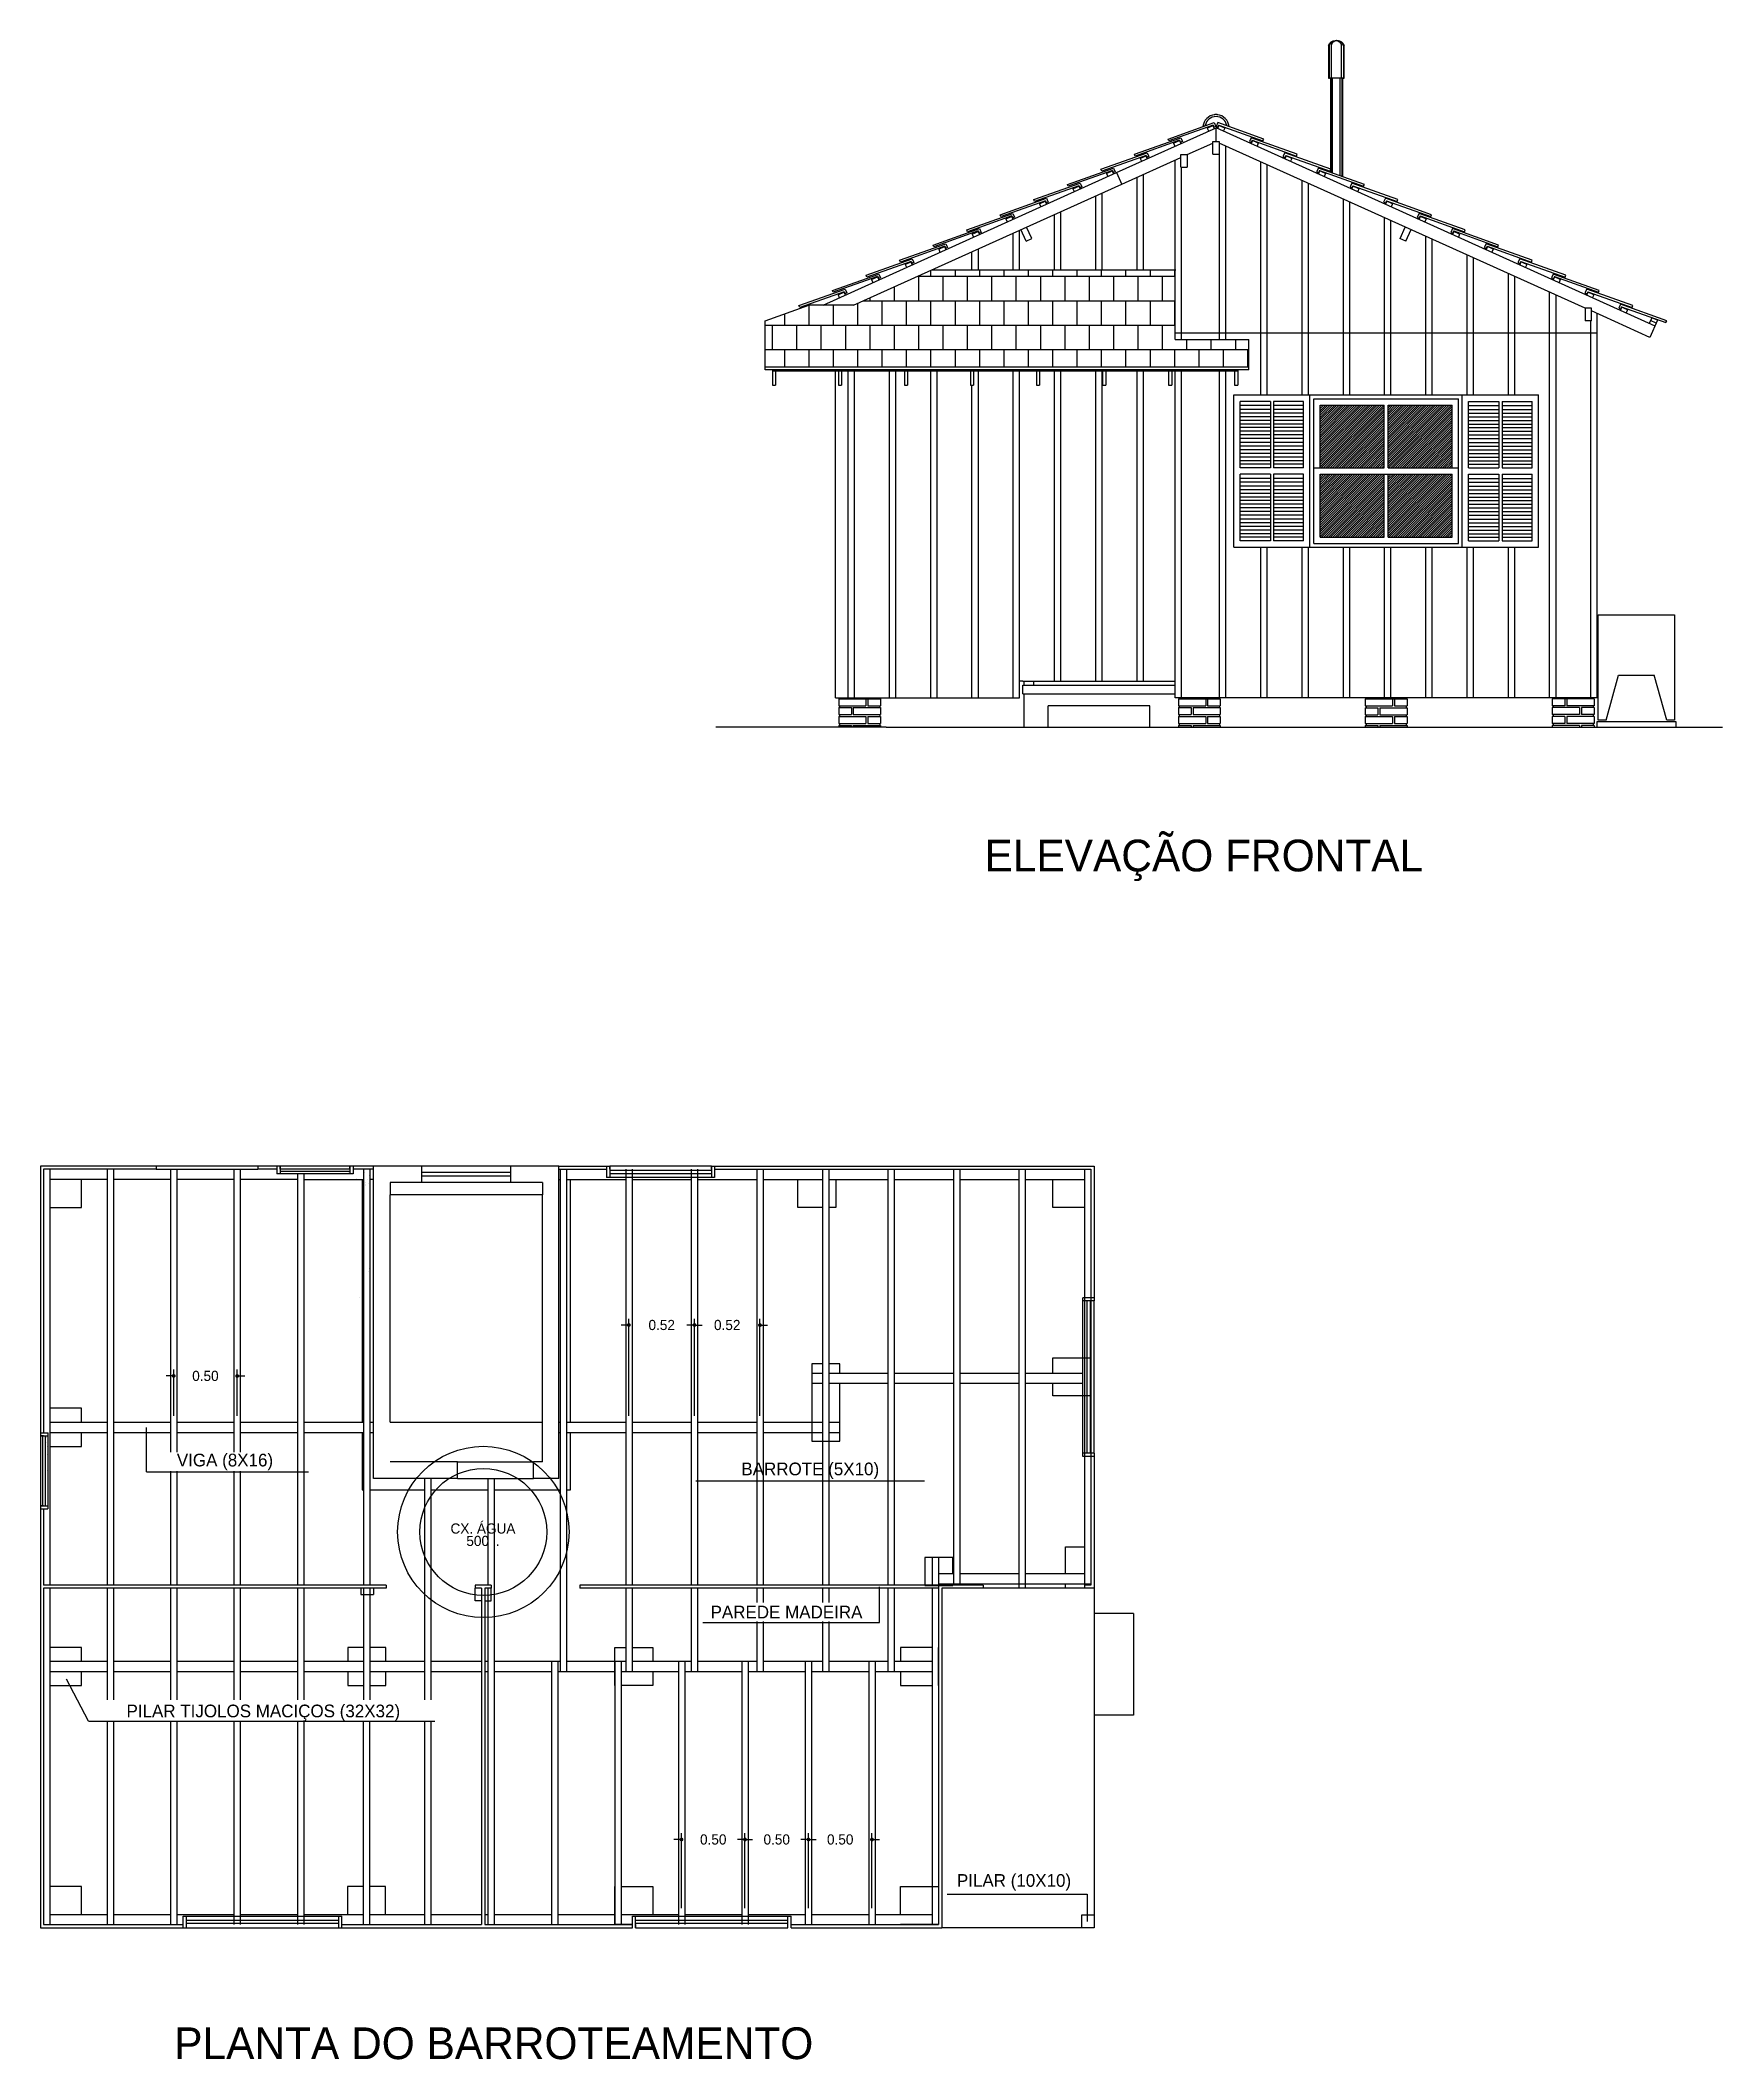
# Model space of a CAD drawing. Extents: x -7 to 295, y -11 to 39.
# Drawn here: x 62.04 to 75.29, y -5.29 to 10.61 of the extents above; entities that cross this region are included whole.
import ezdxf
from ezdxf.enums import TextEntityAlignment as Align

# ---------------------------------------------------------------- set-up
doc = ezdxf.new("R2010")
doc.units = 0
doc.header["$LTSCALE"] = 20
doc.linetypes.add('DASHED2', pattern=[0.375, 0.25, -0.125])
doc.layers.get('0').update_dxf_attribs({"linetype": 'CONTINUOUS'})
doc.layers.get('DEFPOINTS').update_dxf_attribs({"linetype": 'CONTINUOUS'})
for name, color, linetype in [('DIM', 244, 'CONTINUOUS'), ('EQUIPAMENTOS', 1, 'CONTINUOUS'), ('JANELA', 5, 'CONTINUOUS'), ('MADEIRAME', 244, 'CONTINUOUS'), ('PAREDALV', 7, 'CONTINUOUS'), ('PAREDE', 250, 'CONTINUOUS'), ('PEN33', 7, 'CONTINUOUS'), ('PILJOLO', 1, 'CONTINUOUS'), ('PISO', 30, 'CONTINUOUS'), ('TELHADO', 1, 'CONTINUOUS'), ('TEXTO', 244, 'CONTINUOUS'), ('VIDROJAN', 252, 'CONTINUOUS'), ('VISTAL', 30, 'CONTINUOUS'), ('VISTAP', 244, 'CONTINUOUS')]:
    doc.layers.add(name, color=color, linetype=linetype)
doc.styles.add('STYLE1', font='txt')
doc.dimstyles.get("Standard").update_dxf_attribs({"dimtxt": 0.08, "dimasz": 0.03, "dimexe": 0.05, "dimexo": 0.05, "dimgap": 0.09, "dimtad": 0, "dimzin": 0, "dimtxsty": 'STANDARD', "dimblk1": 'DOT', "dimblk2": 'DOT', "dimsah": 1, "dimcen": 0.09, "dimclrd": 30, "dimclre": 30, "dimclrt": 244, "dimazin": 3, "dimtfac": 1, "dimtdec": 4, "dimtofl": 0, "dimtmove": 0, "dimatfit": 3, "dimtolj": 1, "dimtzin": 0})

msp = doc.modelspace()

# ---------------------------------------------------------------- texts
at = {"layer": 'TEXTO', "linetype": 'CONTINUOUS', "style": 'STYLE1'}
for s, height, p in [('ELEVAÇÃO FRONTAL', 0.25, (71.208, 4.189)), ('VIGA (8X16)', 0.1, (63.498, -0.582)), ('BARROTE (5X10)', 0.1, (68.108, -0.652)), ('CX. ÁGUA', 0.08, (65.53, -1.099)), ('500 l.', 0.08, (65.53, -1.205)), ('PAREDE MADEIRA', 0.1, (67.921, -1.767)), ('PILAR TIJOLOS MACIÇOS (32X32)', 0.1, (63.8, -2.559)), ('PILAR (10X10)', 0.1, (69.713, -3.894)), ('PLANTA DO BARROTEAMENTO', 0.25, (65.615, -5.164))]:
    msp.add_text(s, height=height, dxfattribs=at).set_placement(p, align=Align.MIDDLE)

# ---------------------------------------------------------------- blocks, each defined once
blk = doc.blocks.new('_DOT')
at = {"color": 0, "linetype": 'BYBLOCK'}
blk.add_line((-0.5, 0), (-1, 0), dxfattribs=at)
at = {"color": 0, "linetype": 'BYBLOCK', "const_width": 0.5}
blk.add_lwpolyline([(-0.25, 0, 1), (0.25, 0, 1)], format="xyb", close=True, dxfattribs=at)
blk = doc.blocks.new('*D8')
at = {"color": 30, "linetype": 'BYBLOCK'}
for p, q in [((3.496, -8.094), (3.466, -8.094)), ((3.526, -8.634), (3.526, -8.044)), ((4.026, -8.634), (4.026, -8.044)), ((4.056, -8.094), (4.086, -8.094))]:
    blk.add_line(p, q, dxfattribs=at)
at = {"layer": 'DEFPOINTS', "color": 0, "linetype": 'BYBLOCK'}
for p in [(4.026, -8.094), (3.526, -8.684), (4.026, -8.684)]:
    blk.add_point(p, dxfattribs=at)
at = {"color": 30, "linetype": 'BYBLOCK', "xscale": 0.03, "yscale": 0.03, "zscale": 0.03}
blk.add_blockref('_DOT', (3.526, -8.094), dxfattribs=at)
at = {"color": 30, "linetype": 'BYBLOCK', "xscale": 0.03, "yscale": 0.03, "zscale": 0.03, "rotation": 180}
blk.add_blockref('_DOT', (4.026, -8.094), dxfattribs=at)
at = {"color": 244, "linetype": 'BYBLOCK', "insert": (3.776, -8.094), "char_height": 0.08, "attachment_point": 5}
blk.add_mtext('\\A1;0.50', dxfattribs=at)
blk = doc.blocks.new('*D9')
at = {"color": 30, "linetype": 'BYBLOCK'}
for p, q in [((3.996, -8.094), (3.966, -8.094)), ((4.026, -8.634), (4.026, -8.044)), ((4.526, -8.634), (4.526, -8.044)), ((4.556, -8.094), (4.586, -8.094))]:
    blk.add_line(p, q, dxfattribs=at)
at = {"layer": 'DEFPOINTS', "color": 0, "linetype": 'BYBLOCK'}
for p in [(4.526, -8.094), (4.026, -8.684), (4.526, -8.684)]:
    blk.add_point(p, dxfattribs=at)
at = {"color": 30, "linetype": 'BYBLOCK', "xscale": 0.03, "yscale": 0.03, "zscale": 0.03}
blk.add_blockref('_DOT', (4.026, -8.094), dxfattribs=at)
at = {"color": 30, "linetype": 'BYBLOCK', "xscale": 0.03, "yscale": 0.03, "zscale": 0.03, "rotation": 180}
blk.add_blockref('_DOT', (4.526, -8.094), dxfattribs=at)
at = {"color": 244, "linetype": 'BYBLOCK', "insert": (4.276, -8.094), "char_height": 0.08, "attachment_point": 5}
blk.add_mtext('\\A1;0.50', dxfattribs=at)
blk = doc.blocks.new('*D10')
at = {"color": 30, "linetype": 'BYBLOCK'}
for p, q in [((4.496, -8.094), (4.466, -8.094)), ((4.526, -8.634), (4.526, -8.044)), ((5.026, -8.634), (5.026, -8.044)), ((5.056, -8.094), (5.086, -8.094))]:
    blk.add_line(p, q, dxfattribs=at)
at = {"layer": 'DEFPOINTS', "color": 0, "linetype": 'BYBLOCK'}
for p in [(5.026, -8.094), (4.526, -8.684), (5.026, -8.684)]:
    blk.add_point(p, dxfattribs=at)
at = {"color": 30, "linetype": 'BYBLOCK', "xscale": 0.03, "yscale": 0.03, "zscale": 0.03}
blk.add_blockref('_DOT', (4.526, -8.094), dxfattribs=at)
at = {"color": 30, "linetype": 'BYBLOCK', "xscale": 0.03, "yscale": 0.03, "zscale": 0.03, "rotation": 180}
blk.add_blockref('_DOT', (5.026, -8.094), dxfattribs=at)
at = {"color": 244, "linetype": 'BYBLOCK', "insert": (4.776, -8.094), "char_height": 0.08, "attachment_point": 5}
blk.add_mtext('\\A1;0.50', dxfattribs=at)
blk = doc.blocks.new('*D11')
at = {"color": 30, "linetype": 'BYBLOCK'}
for p, q in [((3.081, -4.041), (3.051, -4.041)), ((3.111, -4.757), (3.111, -3.991)), ((3.628, -4.757), (3.628, -3.991)), ((3.658, -4.041), (3.688, -4.041))]:
    blk.add_line(p, q, dxfattribs=at)
at = {"layer": 'DEFPOINTS', "color": 0, "linetype": 'BYBLOCK'}
for p in [(3.628, -4.041), (3.111, -4.807), (3.628, -4.807)]:
    blk.add_point(p, dxfattribs=at)
at = {"color": 30, "linetype": 'BYBLOCK', "xscale": 0.03, "yscale": 0.03, "zscale": 0.03}
blk.add_blockref('_DOT', (3.111, -4.041), dxfattribs=at)
at = {"color": 30, "linetype": 'BYBLOCK', "xscale": 0.03, "yscale": 0.03, "zscale": 0.03, "rotation": 180}
blk.add_blockref('_DOT', (3.628, -4.041), dxfattribs=at)
at = {"color": 244, "linetype": 'BYBLOCK', "insert": (3.37, -4.041), "char_height": 0.08, "attachment_point": 5}
blk.add_mtext('\\A1;0.52', dxfattribs=at)
blk = doc.blocks.new('*D12')
at = {"color": 30, "linetype": 'BYBLOCK'}
for p, q in [((3.598, -4.041), (3.568, -4.041)), ((3.628, -4.757), (3.628, -3.991)), ((4.144, -4.757), (4.144, -3.991)), ((4.174, -4.041), (4.204, -4.041))]:
    blk.add_line(p, q, dxfattribs=at)
at = {"layer": 'DEFPOINTS', "color": 0, "linetype": 'BYBLOCK'}
for p in [(4.144, -4.041), (3.628, -4.807), (4.144, -4.807)]:
    blk.add_point(p, dxfattribs=at)
at = {"color": 30, "linetype": 'BYBLOCK', "xscale": 0.03, "yscale": 0.03, "zscale": 0.03}
blk.add_blockref('_DOT', (3.628, -4.041), dxfattribs=at)
at = {"color": 30, "linetype": 'BYBLOCK', "xscale": 0.03, "yscale": 0.03, "zscale": 0.03, "rotation": 180}
blk.add_blockref('_DOT', (4.144, -4.041), dxfattribs=at)
at = {"color": 244, "linetype": 'BYBLOCK', "insert": (3.886, -4.041), "char_height": 0.08, "attachment_point": 5}
blk.add_mtext('\\A1;0.52', dxfattribs=at)
blk = doc.blocks.new('*D13')
at = {"color": 30, "linetype": 'BYBLOCK'}
for p, q in [((-0.504, -4.442), (-0.534, -4.442)), ((-0.474, -4.757), (-0.474, -4.392)), ((0.026, -4.757), (0.026, -4.392)), ((0.056, -4.442), (0.086, -4.442))]:
    blk.add_line(p, q, dxfattribs=at)
at = {"layer": 'DEFPOINTS', "color": 0, "linetype": 'BYBLOCK'}
for p in [(0.026, -4.442), (-0.474, -4.807), (0.026, -4.807)]:
    blk.add_point(p, dxfattribs=at)
at = {"color": 30, "linetype": 'BYBLOCK', "xscale": 0.03, "yscale": 0.03, "zscale": 0.03}
blk.add_blockref('_DOT', (-0.474, -4.442), dxfattribs=at)
at = {"color": 30, "linetype": 'BYBLOCK', "xscale": 0.03, "yscale": 0.03, "zscale": 0.03, "rotation": 180}
blk.add_blockref('_DOT', (0.026, -4.442), dxfattribs=at)
at = {"color": 244, "linetype": 'BYBLOCK', "insert": (-0.224, -4.442), "char_height": 0.08, "attachment_point": 5}
blk.add_mtext('\\A1;0.50', dxfattribs=at)
blk = doc.blocks.new('*X29')
at = {"color": 0, "linetype": 'CONTINUOUS'}
for p, q in [((-22.464, -12.672), (-22.464, -12.561)), ((-22.283, -12.48), (-20.253, -12.48)), ((-22.272, -12.672), (-22.272, -12.48)), ((-22.176, -12.48), (-22.176, -12.431)), ((-22.08, -12.672), (-22.08, -12.48)), ((-21.984, -12.48), (-21.984, -12.429)), ((-21.888, -12.672), (-21.888, -12.48)), ((-21.792, -12.48), (-21.792, -12.429)), ((-21.696, -12.672), (-21.696, -12.48)), ((-21.6, -12.48), (-21.6, -12.429)), ((-21.504, -12.672), (-21.504, -12.48)), ((-21.408, -12.48), (-21.408, -12.429)), ((-21.312, -12.672), (-21.312, -12.48)), ((-21.216, -12.48), (-21.216, -12.429)), ((-21.12, -12.672), (-21.12, -12.48)), ((-21.024, -12.48), (-21.024, -12.429)), ((-20.928, -12.672), (-20.928, -12.48)), ((-20.832, -12.48), (-20.832, -12.429)), ((-20.736, -12.672), (-20.736, -12.48)), ((-20.64, -12.48), (-20.64, -12.429)), ((-20.544, -12.672), (-20.544, -12.48)), ((-20.448, -12.48), (-20.448, -12.429)), ((-20.352, -12.672), (-20.352, -12.48)), ((-20.256, -12.48), (-20.256, -12.429)), ((-23.136, -12.864), (-23.136, -12.707)), ((-22.944, -12.864), (-22.944, -12.707)), ((-22.752, -12.864), (-22.752, -12.691)), ((-22.709, -12.672), (-20.253, -12.672)), ((-22.656, -12.672), (-22.656, -12.648)), ((-22.56, -12.864), (-22.56, -12.672)), ((-22.368, -12.864), (-22.368, -12.672)), ((-22.176, -12.864), (-22.176, -12.672)), ((-21.984, -12.864), (-21.984, -12.672)), ((-21.792, -12.864), (-21.792, -12.672)), ((-21.6, -12.864), (-21.6, -12.672)), ((-21.408, -12.864), (-21.408, -12.672)), ((-21.216, -12.864), (-21.216, -12.672)), ((-21.024, -12.864), (-21.024, -12.672)), ((-20.832, -12.864), (-20.832, -12.672)), ((-20.64, -12.864), (-20.64, -12.672)), ((-20.448, -12.864), (-20.448, -12.672)), ((-20.256, -12.864), (-20.256, -12.672)), ((-23.481, -12.864), (-20.253, -12.864)), ((-23.424, -13.056), (-23.424, -12.864)), ((-23.328, -12.864), (-23.328, -12.775)), ((-23.232, -13.056), (-23.232, -12.864)), ((-23.04, -13.056), (-23.04, -12.864)), ((-22.848, -13.056), (-22.848, -12.864)), ((-22.656, -13.056), (-22.656, -12.864)), ((-22.464, -13.056), (-22.464, -12.864)), ((-22.272, -13.056), (-22.272, -12.864)), ((-22.08, -13.056), (-22.08, -12.864)), ((-21.888, -13.056), (-21.888, -12.864)), ((-21.696, -13.056), (-21.696, -12.864)), ((-21.504, -13.056), (-21.504, -12.864)), ((-21.312, -13.056), (-21.312, -12.864)), ((-21.12, -13.056), (-21.12, -12.864)), ((-20.928, -13.056), (-20.928, -12.864)), ((-20.736, -13.056), (-20.736, -12.864)), ((-20.544, -13.056), (-20.544, -12.864)), ((-20.352, -13.056), (-20.352, -12.864)), ((-20.16, -13.056), (-20.16, -12.976)), ((-19.968, -13.056), (-19.968, -12.976)), ((-19.776, -13.056), (-19.776, -12.976)), ((-23.481, -13.056), (-19.673, -13.056)), ((-23.328, -13.197), (-23.328, -13.056)), ((-23.136, -13.197), (-23.136, -13.056)), ((-22.944, -13.197), (-22.944, -13.056)), ((-22.752, -13.197), (-22.752, -13.056)), ((-22.56, -13.197), (-22.56, -13.056)), ((-22.368, -13.197), (-22.368, -13.056)), ((-22.176, -13.197), (-22.176, -13.056)), ((-21.984, -13.197), (-21.984, -13.056)), ((-21.792, -13.197), (-21.792, -13.056)), ((-21.6, -13.197), (-21.6, -13.056)), ((-21.408, -13.197), (-21.408, -13.056)), ((-21.216, -13.197), (-21.216, -13.056)), ((-21.024, -13.197), (-21.024, -13.056)), ((-20.832, -13.197), (-20.832, -13.056)), ((-20.64, -13.197), (-20.64, -13.056)), ((-20.448, -13.197), (-20.448, -13.056)), ((-20.256, -13.197), (-20.256, -13.056)), ((-20.064, -13.197), (-20.064, -13.056)), ((-19.872, -13.197), (-19.872, -13.056)), ((-19.68, -13.197), (-19.68, -13.056))]:
    blk.add_line(p, q, dxfattribs=at)
blk = doc.blocks.new('*X3')
at = {"color": 0, "linetype": 'CONTINUOUS'}
for p, q in [((19.128, -4.083), (19.614, -3.597)), ((19.128, -4.065), (19.596, -3.597)), ((19.128, -4.047), (19.578, -3.597)), ((19.128, -4.03), (19.561, -3.597)), ((19.128, -4.012), (19.543, -3.597)), ((19.128, -3.994), (19.525, -3.597)), ((19.128, -3.976), (19.508, -3.597)), ((19.128, -3.959), (19.49, -3.597)), ((19.128, -3.941), (19.472, -3.597)), ((19.128, -3.923), (19.455, -3.597)), ((19.128, -3.906), (19.437, -3.597)), ((19.128, -3.888), (19.419, -3.597)), ((19.128, -3.87), (19.402, -3.597)), ((19.128, -3.853), (19.384, -3.597)), ((19.128, -3.835), (19.366, -3.597)), ((19.128, -3.817), (19.349, -3.597)), ((19.128, -3.8), (19.331, -3.597)), ((19.128, -3.782), (19.313, -3.597)), ((19.128, -3.764), (19.296, -3.597)), ((19.128, -3.747), (19.278, -3.597)), ((19.128, -3.729), (19.26, -3.597)), ((19.128, -3.711), (19.243, -3.597)), ((19.128, -3.694), (19.225, -3.597)), ((19.128, -3.676), (19.207, -3.597)), ((19.128, -3.658), (19.19, -3.597)), ((19.128, -3.641), (19.172, -3.597)), ((19.128, -3.623), (19.154, -3.597)), ((19.128, -3.605), (19.137, -3.597)), ((19.137, -4.092), (19.632, -3.597)), ((19.154, -4.092), (19.633, -3.613)), ((19.172, -4.092), (19.633, -3.631)), ((19.19, -4.092), (19.633, -3.648)), ((19.663, -4.078), (20.144, -3.597)), ((19.663, -4.06), (20.127, -3.597)), ((19.663, -4.043), (20.109, -3.597)), ((19.663, -4.025), (20.091, -3.597)), ((19.663, -4.007), (20.073, -3.597)), ((19.663, -3.99), (20.056, -3.597)), ((19.663, -3.972), (20.038, -3.597)), ((19.663, -3.954), (20.02, -3.597)), ((19.663, -3.936), (20.003, -3.597)), ((19.663, -3.919), (19.985, -3.597)), ((19.663, -3.901), (19.967, -3.597)), ((19.663, -3.883), (19.95, -3.597)), ((19.663, -3.866), (19.932, -3.597)), ((19.663, -3.848), (19.914, -3.597)), ((19.663, -3.83), (19.897, -3.597)), ((19.663, -3.813), (19.879, -3.597)), ((19.663, -3.795), (19.861, -3.597)), ((19.663, -3.777), (19.844, -3.597)), ((19.663, -3.76), (19.826, -3.597)), ((19.663, -3.742), (19.808, -3.597)), ((19.663, -3.724), (19.791, -3.597)), ((19.663, -3.707), (19.773, -3.597)), ((19.663, -3.689), (19.755, -3.597)), ((19.663, -3.671), (19.738, -3.597)), ((19.663, -3.654), (19.72, -3.597)), ((19.663, -3.636), (19.702, -3.597)), ((19.663, -3.618), (19.685, -3.597)), ((19.663, -3.601), (19.667, -3.597)), ((19.667, -4.092), (20.162, -3.597)), ((19.685, -4.092), (20.168, -3.608)), ((19.702, -4.092), (20.168, -3.626)), ((19.72, -4.092), (20.168, -3.644)), ((19.207, -4.092), (19.633, -3.666)), ((19.225, -4.092), (19.633, -3.684)), ((19.243, -4.092), (19.633, -3.701)), ((19.26, -4.092), (19.633, -3.719)), ((19.278, -4.092), (19.633, -3.737)), ((19.296, -4.092), (19.633, -3.754)), ((19.313, -4.092), (19.633, -3.772)), ((19.331, -4.092), (19.633, -3.79)), ((19.349, -4.092), (19.633, -3.807)), ((19.738, -4.092), (20.168, -3.661)), ((19.755, -4.092), (20.168, -3.679)), ((19.773, -4.092), (20.168, -3.697)), ((19.791, -4.092), (20.168, -3.714)), ((19.808, -4.092), (20.168, -3.732)), ((19.826, -4.092), (20.168, -3.75)), ((19.844, -4.092), (20.168, -3.767)), ((19.861, -4.092), (20.168, -3.785)), ((19.879, -4.092), (20.168, -3.803)), ((19.366, -4.092), (19.633, -3.825)), ((19.384, -4.092), (19.633, -3.843)), ((19.402, -4.092), (19.633, -3.86)), ((19.419, -4.092), (19.633, -3.878)), ((19.437, -4.092), (19.633, -3.896)), ((19.455, -4.092), (19.633, -3.913)), ((19.472, -4.092), (19.633, -3.931)), ((19.49, -4.092), (19.633, -3.949)), ((19.508, -4.092), (19.633, -3.966)), ((19.897, -4.092), (20.168, -3.82)), ((19.914, -4.092), (20.168, -3.838)), ((19.932, -4.092), (20.168, -3.856)), ((19.95, -4.092), (20.168, -3.873)), ((19.967, -4.092), (20.168, -3.891)), ((19.985, -4.092), (20.168, -3.909)), ((20.003, -4.092), (20.168, -3.926)), ((20.02, -4.092), (20.168, -3.944)), ((20.038, -4.092), (20.168, -3.962)), ((19.525, -4.092), (19.633, -3.984)), ((19.543, -4.092), (19.633, -4.002)), ((19.561, -4.092), (19.633, -4.02)), ((19.578, -4.092), (19.633, -4.037)), ((19.596, -4.092), (19.633, -4.055)), ((19.614, -4.092), (19.633, -4.073)), ((19.632, -4.092), (19.633, -4.09)), ((20.056, -4.092), (20.168, -3.979)), ((20.073, -4.092), (20.168, -3.997)), ((20.091, -4.092), (20.168, -4.015)), ((20.109, -4.092), (20.168, -4.033)), ((20.126, -4.092), (20.168, -4.05)), ((20.144, -4.092), (20.168, -4.068)), ((20.162, -4.092), (20.168, -4.086)), ((19.128, -4.631), (19.617, -4.142)), ((19.128, -4.613), (19.599, -4.142)), ((19.128, -4.595), (19.582, -4.142)), ((19.128, -4.578), (19.564, -4.142)), ((19.128, -4.56), (19.546, -4.142)), ((19.128, -4.542), (19.528, -4.142)), ((19.128, -4.525), (19.511, -4.142)), ((19.128, -4.507), (19.493, -4.142)), ((19.128, -4.489), (19.475, -4.142)), ((19.128, -4.471), (19.458, -4.142)), ((19.128, -4.454), (19.44, -4.142)), ((19.128, -4.436), (19.422, -4.142)), ((19.128, -4.418), (19.405, -4.142)), ((19.128, -4.401), (19.387, -4.142)), ((19.128, -4.383), (19.369, -4.142)), ((19.128, -4.365), (19.352, -4.142)), ((19.128, -4.348), (19.334, -4.142)), ((19.128, -4.33), (19.316, -4.142)), ((19.128, -4.312), (19.299, -4.142)), ((19.128, -4.295), (19.281, -4.142)), ((19.128, -4.277), (19.263, -4.142)), ((19.128, -4.259), (19.246, -4.142)), ((19.128, -4.242), (19.228, -4.142)), ((19.128, -4.224), (19.21, -4.142)), ((19.128, -4.206), (19.193, -4.142)), ((19.128, -4.189), (19.175, -4.142)), ((19.128, -4.171), (19.157, -4.142)), ((19.128, -4.153), (19.14, -4.142)), ((19.14, -4.637), (19.633, -4.143)), ((19.157, -4.637), (19.633, -4.161)), ((19.175, -4.637), (19.633, -4.179)), ((19.193, -4.637), (19.633, -4.196)), ((19.21, -4.637), (19.633, -4.214)), ((19.228, -4.637), (19.633, -4.232)), ((19.246, -4.637), (19.633, -4.249)), ((19.263, -4.637), (19.633, -4.267)), ((19.281, -4.637), (19.633, -4.285)), ((19.663, -4.149), (19.67, -4.142)), ((19.663, -4.166), (19.688, -4.142)), ((19.663, -4.184), (19.705, -4.142)), ((19.663, -4.202), (19.723, -4.142)), ((19.663, -4.219), (19.741, -4.142)), ((19.663, -4.237), (19.758, -4.142)), ((19.663, -4.255), (19.776, -4.142)), ((19.663, -4.272), (19.794, -4.142)), ((19.663, -4.29), (19.811, -4.142)), ((19.663, -4.308), (19.829, -4.142)), ((19.663, -4.325), (19.847, -4.142)), ((19.663, -4.343), (19.864, -4.142)), ((19.663, -4.361), (19.882, -4.142)), ((19.663, -4.378), (19.9, -4.142)), ((19.663, -4.396), (19.917, -4.142)), ((19.663, -4.414), (19.935, -4.142)), ((19.663, -4.431), (19.953, -4.142)), ((19.663, -4.449), (19.97, -4.142)), ((19.663, -4.467), (19.988, -4.142)), ((19.663, -4.484), (20.006, -4.142)), ((19.663, -4.502), (20.023, -4.142)), ((19.663, -4.52), (20.041, -4.142)), ((19.663, -4.538), (20.059, -4.142)), ((19.663, -4.555), (20.076, -4.142)), ((19.663, -4.573), (20.094, -4.142)), ((19.663, -4.591), (20.112, -4.142)), ((19.663, -4.608), (20.13, -4.142)), ((19.663, -4.626), (20.147, -4.142)), ((19.67, -4.637), (20.165, -4.142)), ((19.688, -4.637), (20.168, -4.156)), ((19.705, -4.637), (20.168, -4.174)), ((19.723, -4.637), (20.168, -4.192)), ((19.741, -4.637), (20.168, -4.209)), ((19.758, -4.637), (20.168, -4.227)), ((19.776, -4.637), (20.168, -4.245)), ((19.794, -4.637), (20.168, -4.262)), ((19.811, -4.637), (20.168, -4.28)), ((19.299, -4.637), (19.633, -4.302)), ((19.316, -4.637), (19.633, -4.32)), ((19.334, -4.637), (19.633, -4.338)), ((19.352, -4.637), (19.633, -4.355)), ((19.369, -4.637), (19.633, -4.373)), ((19.387, -4.637), (19.633, -4.391)), ((19.405, -4.637), (19.633, -4.408)), ((19.422, -4.637), (19.633, -4.426)), ((19.44, -4.637), (19.633, -4.444)), ((19.829, -4.637), (20.168, -4.298)), ((19.847, -4.637), (20.168, -4.315)), ((19.864, -4.637), (20.168, -4.333)), ((19.882, -4.637), (20.168, -4.351)), ((19.9, -4.637), (20.168, -4.368)), ((19.917, -4.637), (20.168, -4.386)), ((19.935, -4.637), (20.168, -4.404)), ((19.953, -4.637), (20.168, -4.421)), ((19.97, -4.637), (20.168, -4.439)), ((19.458, -4.637), (19.633, -4.461)), ((19.475, -4.637), (19.633, -4.479)), ((19.493, -4.637), (19.633, -4.497)), ((19.511, -4.637), (19.633, -4.514)), ((19.528, -4.637), (19.633, -4.532)), ((19.546, -4.637), (19.633, -4.55)), ((19.564, -4.637), (19.633, -4.568)), ((19.581, -4.637), (19.633, -4.585)), ((19.599, -4.637), (19.633, -4.603)), ((19.988, -4.637), (20.168, -4.457)), ((20.006, -4.637), (20.168, -4.474)), ((20.023, -4.637), (20.168, -4.492)), ((20.041, -4.637), (20.168, -4.51)), ((20.059, -4.637), (20.168, -4.527)), ((20.076, -4.637), (20.168, -4.545)), ((20.094, -4.637), (20.168, -4.563)), ((20.112, -4.637), (20.168, -4.581)), ((20.129, -4.637), (20.168, -4.598)), ((19.617, -4.637), (19.633, -4.621)), ((20.147, -4.637), (20.168, -4.616)), ((20.165, -4.637), (20.168, -4.634))]:
    blk.add_line(p, q, dxfattribs=at)

# ---------------------------------------------------------------- dimensions: what is measured, and where the dimension line sits
at = {"layer": 'VISTAP', "color": 7, "linetype": 'CONTINUOUS'}
for base, p1, p2, picture, middle in [((67.196, 0.494), (66.68, -0.272), (67.196, -0.272), '*D11', (66.938, 0.494)), ((67.712, 0.494), (67.196, -0.272), (67.712, -0.272), '*D12', (67.454, 0.494)), ((63.594, 0.093), (63.094, -0.272), (63.594, -0.272), '*D13', (63.344, 0.093)), ((67.594, -3.559), (67.094, -4.149), (67.594, -4.149), '*D8', (67.344, -3.559)), ((68.094, -3.559), (67.594, -4.149), (68.094, -4.149), '*D9', (67.844, -3.559)), ((68.594, -3.559), (68.094, -4.149), (68.594, -4.149), '*D10', (68.344, -3.559))]:
    dim = msp.add_linear_dim(base=base, p1=p1, p2=p2, dimstyle='STANDARD', dxfattribs=at)
    dim.commit()
    dim.dimension.update_dxf_attribs({"geometry": picture, "text_midpoint": middle, "insert": (63.568, 4.535)})

# ---------------------------------------------------------------- linework, layer by layer
at = {"layer": 'DIM', "color": 244, "linetype": 'CONTINUOUS'}
msp.add_line((71.475, 8.01), (67.81, 8.01), dxfattribs=at)
at = {"layer": 'DIM', "color": 30, "linetype": 'CONTINUOUS'}
for p, q in [((69.782, 5.566), (69.757, 5.566)), ((69.882, 5.566), (70.982, 5.566))]:
    msp.add_line(p, q, dxfattribs=at)
at = {"layer": 'DIM', "color": 1, "linetype": 'CONTINUOUS'}
for points in [[(68.204, 0.189), (68.121, 0.189), (68.121, -0.421), (68.341, -0.421)], [(68.341, 0.115), (68.341, 0.189), (68.254, 0.189)], [(68.341, -0.421), (68.341, 0.035)], [(69.23, -1.464), (69.23, -1.337), (69.01, -1.337), (69.01, -1.557), (69.23, -1.557)], [(69.23, -1.557), (69.23, -1.544)]]:
    msp.add_lwpolyline(points, dxfattribs=at)
at = {"layer": 'EQUIPAMENTOS', "linetype": 'CONTINUOUS'}
msp.add_line((62.957, 1.721), (63.757, 1.721), dxfattribs=at)
at = {"layer": 'JANELA'}
for p, q in [((63.932, 1.726), (64.482, 1.726)), ((63.932, 1.706), (64.482, 1.706)), ((65.749, 1.696), (65.049, 1.696)), ((65.749, 1.666), (65.049, 1.666)), ((66.529, 1.714), (67.329, 1.714)), ((66.529, 1.689), (67.329, 1.689)), ((70.287, 0.684), (70.287, -0.516)), ((70.312, 0.684), (70.312, -0.516)), ((62.064, -0.929), (62.064, -0.379)), ((62.084, -0.929), (62.084, -0.379)), ((64.394, -4.196), (63.194, -4.196)), ((64.394, -4.221), (63.194, -4.221)), ((67.932, -4.196), (66.732, -4.196)), ((67.932, -4.221), (66.732, -4.221))]:
    msp.add_line(p, q, dxfattribs=at)
at = {"layer": 'JANELA', "color": 244}
for p, q in [((65.749, 1.746), (65.049, 1.746)), ((65.749, 1.616), (65.049, 1.616))]:
    msp.add_line(p, q, dxfattribs=at)
at = {"layer": 'MADEIRAME', "color": 1}
for p, q in [((70.52, 9.573), (71.304, 9.927)), ((71.077, 9.715), (71.279, 9.806)), ((70.561, 9.482), (71.027, 9.693))]:
    msp.add_line(p, q, dxfattribs=at)
at = {"layer": 'MADEIRAME'}
for p, q in [((71.234, 9.923), (71.28, 9.944)), ((71.373, 9.923), (71.327, 9.944)), ((70.706, 9.685), (70.751, 9.705)), ((70.97, 9.804), (71.016, 9.825)), ((71.637, 9.804), (71.591, 9.825)), ((71.901, 9.685), (71.856, 9.705)), ((68.21, 8.529), (70.52, 9.573)), ((70.441, 9.565), (70.487, 9.586)), ((72.166, 9.565), (72.12, 9.586)), ((68.448, 8.529), (70.561, 9.482)), ((70.177, 9.446), (70.223, 9.467)), ((72.43, 9.446), (72.384, 9.467)), ((69.648, 9.208), (69.694, 9.228)), ((69.913, 9.327), (69.958, 9.347)), ((72.694, 9.327), (72.649, 9.347)), ((72.959, 9.208), (72.913, 9.228)), ((69.384, 9.088), (69.43, 9.109)), ((73.223, 9.088), (73.177, 9.109)), ((69.12, 8.969), (69.165, 8.99)), ((73.487, 8.969), (73.442, 8.99)), ((68.591, 8.73), (68.637, 8.751)), ((68.855, 8.85), (68.901, 8.87)), ((73.752, 8.85), (73.706, 8.87)), ((74.016, 8.73), (73.97, 8.751)), ((68.327, 8.611), (68.372, 8.632)), ((74.28, 8.611), (74.235, 8.632)), ((74.545, 8.492), (74.499, 8.512)), ((74.772, 8.387), (74.726, 8.407)), ((74.782, 8.41), (74.737, 8.43))]:
    msp.add_line(p, q, dxfattribs=at)
at = {"layer": 'MADEIRAME', "linetype": 'CONTINUOUS'}
for p, q in [((71.234, 9.923), (71.245, 9.901)), ((71.28, 9.944), (71.29, 9.921)), ((71.327, 9.944), (71.317, 9.921)), ((71.373, 9.923), (71.362, 9.901)), ((70.751, 9.705), (70.762, 9.682)), ((70.97, 9.804), (70.98, 9.781)), ((71.016, 9.825), (71.026, 9.802)), ((71.591, 9.825), (71.581, 9.802)), ((71.637, 9.804), (71.627, 9.781)), ((71.856, 9.705), (71.846, 9.682)), ((70.441, 9.565), (70.452, 9.543)), ((70.487, 9.586), (70.497, 9.563)), ((70.706, 9.685), (70.716, 9.662)), ((71.901, 9.685), (71.891, 9.662)), ((72.12, 9.586), (72.11, 9.563)), ((72.166, 9.565), (72.155, 9.543)), ((70.177, 9.446), (70.187, 9.423)), ((70.223, 9.467), (70.233, 9.444)), ((72.384, 9.467), (72.374, 9.444)), ((72.43, 9.446), (72.42, 9.423)), ((69.694, 9.228), (69.704, 9.205)), ((69.913, 9.327), (69.923, 9.304)), ((69.958, 9.347), (69.969, 9.325)), ((72.649, 9.347), (72.639, 9.325)), ((72.694, 9.327), (72.684, 9.304)), ((72.913, 9.228), (72.903, 9.205)), ((69.384, 9.088), (69.394, 9.065)), ((69.43, 9.109), (69.44, 9.086)), ((69.648, 9.208), (69.659, 9.185)), ((72.959, 9.208), (72.948, 9.185)), ((73.177, 9.109), (73.167, 9.086)), ((73.223, 9.088), (73.213, 9.065)), ((69.12, 8.969), (69.13, 8.946)), ((69.165, 8.99), (69.176, 8.967)), ((73.442, 8.99), (73.432, 8.967)), ((73.487, 8.969), (73.477, 8.946)), ((68.637, 8.751), (68.647, 8.728)), ((68.855, 8.85), (68.866, 8.827)), ((68.901, 8.87), (68.911, 8.847)), ((73.706, 8.87), (73.696, 8.847)), ((73.752, 8.85), (73.741, 8.827)), ((73.97, 8.751), (73.96, 8.728)), ((68.327, 8.611), (68.337, 8.588)), ((68.372, 8.632), (68.383, 8.609)), ((68.591, 8.73), (68.601, 8.708)), ((74.016, 8.73), (74.006, 8.708)), ((74.235, 8.632), (74.224, 8.609)), ((74.28, 8.611), (74.27, 8.588)), ((74.545, 8.492), (74.534, 8.469)), ((74.737, 8.43), (74.716, 8.385))]:
    msp.add_line(p, q, dxfattribs=at)
at = {"layer": 'MADEIRAME', "color": 1, "linetype": 'CONTINUOUS'}
for p, q in [((74.762, 8.364), (71.304, 9.927)), ((71.304, 9.817), (71.304, 9.927)), ((74.211, 8.505), (71.329, 9.806)), ((70.52, 9.573), (70.562, 9.48)), ((74.72, 8.273), (74.261, 8.483)), ((74.782, 8.41), (74.72, 8.273))]:
    msp.add_line(p, q, dxfattribs=at)
at = {"layer": 'MADEIRAME', "color": 250, "linetype": 'CONTINUOUS'}
for p, q in [((71.027, 9.716), (71.077, 9.716)), ((71.027, 9.616), (71.027, 9.716)), ((71.077, 9.716), (71.077, 9.616)), ((71.279, 9.817), (71.329, 9.817)), ((71.279, 9.717), (71.279, 9.817)), ((71.279, 9.717), (71.329, 9.717)), ((71.329, 9.818), (71.329, 9.717)), ((71.027, 9.616), (71.077, 9.616)), ((74.211, 8.505), (74.211, 8.405)), ((74.261, 8.505), (74.211, 8.505)), ((74.261, 8.405), (74.261, 8.505)), ((74.261, 8.405), (74.211, 8.405))]:
    msp.add_line(p, q, dxfattribs=at)
at = {"layer": 'MADEIRAME', "color": 244, "linetype": 'CONTINUOUS'}
msp.add_line((74.499, 8.512), (74.489, 8.49), dxfattribs=at)
at = {"layer": 'MADEIRAME', "color": 30, "linetype": 'CONTINUOUS'}
for p, q in [((62.879, -0.662), (64.156, -0.662)), ((67.206, -0.733), (69.009, -0.733)), ((67.261, -1.848), (68.654, -1.848)), ((62.423, -2.626), (65.151, -2.626)), ((69.186, -3.99), (70.29, -3.99))]:
    msp.add_line(p, q, dxfattribs=at)
at = {"layer": 'PAREDALV'}
for p, q in [((64.669, -0.714), (64.669, 1.746)), ((65.049, 1.746), (64.669, 1.746)), ((65.049, 1.616), (64.799, 1.616)), ((65.049, 1.616), (65.049, 1.746)), ((65.749, 1.616), (65.749, 1.746)), ((66.129, 1.746), (65.749, 1.746)), ((65.999, 1.616), (65.749, 1.616)), ((66.129, -0.714), (66.129, 1.746)), ((65.329, -0.584), (64.799, -0.584)), ((65.329, -0.714), (65.329, -0.584)), ((65.999, -0.584), (65.929, -0.584)), ((65.929, -0.714), (65.929, -0.584)), ((65.329, -0.714), (64.669, -0.714)), ((66.129, -0.714), (65.929, -0.714))]:
    msp.add_line(p, q, dxfattribs=at)
at = {"layer": 'PAREDALV', "color": 1}
msp.add_line((65.999, -0.584), (65.999, 1.521), dxfattribs=at)
at = {"layer": 'PAREDE', "color": 30, "linetype": 'CONTINUOUS'}
for p, q in [((70.927, 9.837), (71.289, 9.967)), ((71.282, 9.948), (70.933, 9.823)), ((71.201, 9.938), (71.218, 9.944)), ((71.282, 9.948), (71.29, 9.931)), ((71.289, 9.967), (71.303, 9.937)), ((71.303, 9.937), (71.29, 9.931)), ((71.318, 9.967), (71.304, 9.937)), ((71.304, 9.937), (71.317, 9.931)), ((71.325, 9.948), (71.317, 9.931)), ((71.68, 9.837), (71.318, 9.967)), ((71.325, 9.948), (71.674, 9.823)), ((70.398, 9.599), (70.761, 9.729)), ((70.753, 9.709), (70.404, 9.584)), ((70.663, 9.718), (71.026, 9.848)), ((70.668, 9.703), (70.663, 9.718)), ((71.017, 9.828), (70.668, 9.703)), ((70.753, 9.709), (70.761, 9.692)), ((70.761, 9.729), (70.776, 9.699)), ((70.933, 9.823), (70.927, 9.837)), ((71.017, 9.828), (71.025, 9.812)), ((71.04, 9.818), (71.025, 9.812)), ((71.026, 9.848), (71.04, 9.818)), ((71.581, 9.848), (71.567, 9.818)), ((71.567, 9.818), (71.582, 9.812)), ((71.944, 9.718), (71.581, 9.848)), ((71.59, 9.828), (71.582, 9.812)), ((71.59, 9.828), (71.939, 9.703)), ((71.674, 9.823), (71.68, 9.837)), ((71.846, 9.729), (71.831, 9.699)), ((72.209, 9.599), (71.846, 9.729)), ((71.854, 9.709), (71.846, 9.692)), ((71.854, 9.709), (72.203, 9.584)), ((71.939, 9.703), (71.944, 9.718)), ((70.134, 9.48), (70.497, 9.609)), ((70.489, 9.59), (70.14, 9.465)), ((70.404, 9.584), (70.398, 9.599)), ((70.489, 9.59), (70.497, 9.573)), ((70.497, 9.609), (70.511, 9.58)), ((70.511, 9.58), (70.497, 9.573)), ((70.776, 9.699), (70.761, 9.692)), ((71.831, 9.699), (71.846, 9.692)), ((72.11, 9.609), (72.096, 9.58)), ((72.096, 9.58), (72.11, 9.573)), ((72.473, 9.48), (72.11, 9.609)), ((72.118, 9.59), (72.11, 9.573)), ((72.118, 9.59), (72.467, 9.465)), ((72.203, 9.584), (72.209, 9.599)), ((69.87, 9.36), (70.233, 9.49)), ((70.224, 9.47), (69.875, 9.345)), ((70.14, 9.465), (70.134, 9.48)), ((70.224, 9.47), (70.233, 9.454)), ((70.233, 9.49), (70.247, 9.46)), ((70.247, 9.46), (70.233, 9.454)), ((72.374, 9.49), (72.36, 9.46)), ((72.36, 9.46), (72.375, 9.454)), ((72.737, 9.36), (72.374, 9.49)), ((72.383, 9.47), (72.375, 9.454)), ((72.383, 9.47), (72.732, 9.345)), ((72.467, 9.465), (72.473, 9.48)), ((69.341, 9.122), (69.704, 9.251)), ((69.696, 9.232), (69.347, 9.107)), ((69.605, 9.241), (69.968, 9.371)), ((69.611, 9.226), (69.605, 9.241)), ((69.96, 9.351), (69.611, 9.226)), ((69.696, 9.232), (69.704, 9.215)), ((69.704, 9.251), (69.718, 9.222)), ((69.875, 9.345), (69.87, 9.36)), ((69.96, 9.351), (69.968, 9.334)), ((69.968, 9.371), (69.983, 9.341)), ((69.983, 9.341), (69.968, 9.334)), ((72.639, 9.371), (72.624, 9.341)), ((72.624, 9.341), (72.639, 9.334)), ((73.002, 9.241), (72.639, 9.371)), ((72.647, 9.351), (72.639, 9.334)), ((72.647, 9.351), (72.996, 9.226)), ((72.732, 9.345), (72.737, 9.36)), ((72.903, 9.251), (72.889, 9.222)), ((73.266, 9.122), (72.903, 9.251)), ((72.911, 9.232), (72.903, 9.215)), ((72.911, 9.232), (73.26, 9.107)), ((72.996, 9.226), (73.002, 9.241)), ((69.077, 9.002), (69.44, 9.132)), ((69.431, 9.113), (69.082, 8.988)), ((69.347, 9.107), (69.341, 9.122)), ((69.431, 9.113), (69.44, 9.096)), ((69.44, 9.132), (69.454, 9.102)), ((69.454, 9.102), (69.44, 9.096)), ((69.718, 9.222), (69.704, 9.215)), ((72.889, 9.222), (72.903, 9.215)), ((73.167, 9.132), (73.153, 9.102)), ((73.153, 9.102), (73.168, 9.096)), ((73.53, 9.002), (73.167, 9.132)), ((73.176, 9.113), (73.168, 9.096)), ((73.176, 9.113), (73.525, 8.988)), ((73.26, 9.107), (73.266, 9.122)), ((68.812, 8.883), (69.175, 9.013)), ((69.167, 8.993), (68.818, 8.868)), ((69.082, 8.988), (69.077, 9.002)), ((69.167, 8.993), (69.175, 8.977)), ((69.175, 9.013), (69.19, 8.983)), ((69.19, 8.983), (69.175, 8.977)), ((73.432, 9.013), (73.417, 8.983)), ((73.417, 8.983), (73.432, 8.977)), ((73.795, 8.883), (73.432, 9.013)), ((73.44, 8.993), (73.432, 8.977)), ((73.44, 8.993), (73.789, 8.868)), ((73.525, 8.988), (73.53, 9.002)), ((68.284, 8.644), (68.647, 8.774)), ((68.639, 8.755), (68.289, 8.63)), ((68.548, 8.764), (68.911, 8.894)), ((68.554, 8.749), (68.548, 8.764)), ((68.903, 8.874), (68.554, 8.749)), ((68.639, 8.755), (68.647, 8.738)), ((68.647, 8.774), (68.661, 8.745)), ((68.818, 8.868), (68.812, 8.883)), ((68.903, 8.874), (68.911, 8.857)), ((68.911, 8.894), (68.925, 8.864)), ((68.925, 8.864), (68.911, 8.857)), ((73.696, 8.894), (73.682, 8.864)), ((73.682, 8.864), (73.696, 8.857)), ((74.059, 8.764), (73.696, 8.894)), ((73.704, 8.874), (73.696, 8.857)), ((73.704, 8.874), (74.053, 8.749)), ((73.789, 8.868), (73.795, 8.883)), ((73.96, 8.774), (73.946, 8.745)), ((74.323, 8.644), (73.96, 8.774)), ((73.969, 8.755), (73.961, 8.738)), ((73.969, 8.755), (74.318, 8.63)), ((74.053, 8.749), (74.059, 8.764)), ((68.019, 8.525), (68.383, 8.655)), ((68.374, 8.635), (68.025, 8.51)), ((68.289, 8.63), (68.284, 8.644)), ((68.374, 8.635), (68.382, 8.619)), ((68.397, 8.625), (68.382, 8.619)), ((68.383, 8.655), (68.397, 8.625)), ((68.661, 8.745), (68.647, 8.738)), ((73.946, 8.745), (73.961, 8.738)), ((74.225, 8.655), (74.21, 8.625)), ((74.21, 8.625), (74.225, 8.619)), ((74.588, 8.525), (74.225, 8.655)), ((74.233, 8.635), (74.225, 8.619)), ((74.233, 8.635), (74.582, 8.51)), ((74.318, 8.63), (74.323, 8.644)), ((67.753, 8.406), (68.097, 8.529)), ((68.025, 8.51), (68.019, 8.525)), ((74.491, 8.536), (74.476, 8.506)), ((74.476, 8.506), (74.491, 8.499)), ((74.854, 8.406), (74.491, 8.536)), ((74.499, 8.516), (74.491, 8.499)), ((74.499, 8.516), (74.848, 8.391)), ((74.582, 8.51), (74.588, 8.525)), ((74.848, 8.391), (74.854, 8.406))]:
    msp.add_line(p, q, dxfattribs=at)
at = {"layer": 'PAREDE', "linetype": 'CONTINUOUS'}
for p, q in [((69.808, 9.033), (69.854, 9.053)), ((72.799, 9.033), (72.753, 9.053))]:
    msp.add_line(p, q, dxfattribs=at)
at = {"layer": 'PAREDE'}
for p, q in [((62.044, 1.746), (62.044, -0.379)), ((62.957, 1.746), (62.044, 1.746)), ((62.069, 1.721), (62.069, -0.354)), ((62.957, 1.721), (62.069, 1.721)), ((62.957, 1.746), (62.957, 1.721)), ((63.757, 1.746), (63.757, 1.721)), ((63.932, 1.746), (63.757, 1.746)), ((63.907, 1.721), (63.757, 1.721)), ((63.907, 1.746), (63.907, 1.721)), ((63.932, 1.686), (63.907, 1.686)), ((64.669, 1.746), (64.482, 1.746)), ((64.507, 1.686), (64.482, 1.686)), ((64.507, 1.746), (64.507, 1.721)), ((64.669, 1.721), (64.507, 1.721)), ((66.129, 1.746), (66.529, 1.746)), ((66.129, 1.721), (66.504, 1.721)), ((66.529, 1.656), (66.504, 1.656)), ((67.329, 1.746), (70.344, 1.746)), ((67.354, 1.656), (67.329, 1.656)), ((67.354, 1.721), (70.319, 1.721)), ((70.319, 1.721), (70.319, 0.709)), ((70.344, 1.746), (70.344, 0.684)), ((70.254, 0.684), (70.254, 0.709)), ((62.104, -0.354), (62.104, -0.379)), ((70.254, -0.541), (70.254, -0.516)), ((70.319, -0.541), (70.319, -1.554)), ((70.344, -0.516), (70.344, -1.579)), ((62.044, -0.929), (62.044, -4.254)), ((62.069, -0.954), (62.069, -1.554)), ((62.104, -0.929), (62.104, -0.954)), ((65.469, -1.679), (65.469, -1.579)), ((65.519, -1.579), (65.519, -4.229)), ((65.544, -1.579), (65.544, -4.229)), ((65.594, -1.679), (65.594, -1.579)), ((69.119, -1.579), (69.119, -2.879)), ((69.144, -1.579), (69.144, -4.254)), ((69.469, -1.554), (69.469, -1.579)), ((70.269, -1.554), (70.269, -1.579)), ((64.567, -1.629), (64.667, -1.629)), ((69.119, -4.129), (69.119, -4.229)), ((62.044, -4.254), (63.194, -4.254)), ((62.069, -4.229), (63.169, -4.229)), ((63.169, -4.164), (63.194, -4.164)), ((64.394, -4.164), (64.419, -4.164)), ((64.394, -4.254), (66.707, -4.254)), ((64.419, -4.229), (65.519, -4.229)), ((65.544, -4.229), (66.707, -4.229)), ((66.707, -4.164), (66.732, -4.164)), ((66.732, -4.229), (66.732, -4.254)), ((67.932, -4.164), (67.957, -4.164)), ((67.957, -4.229), (69.119, -4.229)), ((67.957, -4.254), (69.144, -4.254))]:
    msp.add_line(p, q, dxfattribs=at)
at = {"layer": 'PAREDE', "color": 244}
for p, q in [((62.119, 1.721), (62.119, -1.554)), ((62.569, 1.721), (62.569, -1.554)), ((62.619, 1.721), (62.619, -1.554)), ((63.069, 1.721), (63.069, -0.507)), ((63.119, 1.721), (63.119, -0.507)), ((63.569, 1.721), (63.569, -0.507)), ((63.619, 1.721), (63.619, -0.507)), ((64.069, 1.686), (64.069, -1.554)), ((64.119, 1.686), (64.119, -1.554)), ((64.589, 1.721), (64.589, -1.554)), ((64.639, 1.721), (64.639, -1.554)), ((66.139, 1.721), (66.139, -2.235)), ((66.189, 1.721), (66.189, -2.235)), ((66.655, 1.721), (66.655, -1.554)), ((66.705, 1.721), (66.705, -1.554)), ((67.171, 1.721), (67.171, -1.554)), ((67.221, 1.721), (67.221, -1.554)), ((67.687, 1.721), (67.687, -1.554)), ((67.737, 1.721), (67.737, -1.554)), ((68.204, 1.721), (68.204, -1.554)), ((68.254, 1.721), (68.254, -1.554)), ((68.72, 1.721), (68.72, -1.554)), ((68.77, 1.721), (68.77, -1.554)), ((69.236, 1.721), (69.236, -1.554)), ((69.286, 1.721), (69.286, -1.554)), ((69.752, 1.721), (69.752, -1.579)), ((69.802, 1.721), (69.802, -1.579)), ((70.268, 1.721), (70.268, -1.554)), ((70.318, 1.721), (70.318, -1.554)), ((63.069, -0.657), (63.069, -1.554)), ((63.119, -0.657), (63.119, -1.554)), ((63.569, -0.657), (63.569, -1.554)), ((63.619, -0.657), (63.619, -1.554)), ((65.069, -0.714), (65.069, -2.459)), ((65.119, -0.714), (65.119, -2.459)), ((65.569, -0.714), (65.569, -1.554)), ((65.619, -0.714), (65.619, -4.229)), ((69.069, -1.333), (69.069, -1.557)), ((69.119, -1.333), (69.119, -4.229)), ((62.069, -1.579), (62.069, -4.229)), ((62.119, -1.579), (62.119, -4.229)), ((62.569, -1.579), (62.569, -2.459)), ((62.619, -1.579), (62.619, -2.459)), ((63.069, -1.579), (63.069, -2.459)), ((63.119, -1.579), (63.119, -2.459)), ((63.569, -1.579), (63.569, -2.459)), ((63.619, -1.579), (63.619, -2.459)), ((64.069, -1.579), (64.069, -2.459)), ((64.119, -1.579), (64.119, -2.459)), ((64.59, -1.579), (64.59, -2.459)), ((64.64, -1.579), (64.64, -2.459)), ((65.569, -1.579), (65.569, -4.229)), ((66.655, -1.579), (66.655, -2.235)), ((66.705, -1.579), (66.705, -2.235)), ((67.171, -1.579), (67.171, -2.235)), ((67.221, -1.579), (67.221, -2.235)), ((67.687, -1.579), (67.687, -1.692)), ((67.737, -1.579), (67.737, -1.692)), ((68.204, -1.579), (68.204, -1.692)), ((68.254, -1.579), (68.254, -1.692)), ((68.72, -1.579), (68.72, -2.235)), ((68.77, -1.579), (68.77, -2.235)), ((69.069, -1.579), (69.069, -4.229)), ((67.687, -1.842), (67.687, -2.235)), ((67.737, -1.842), (67.737, -2.235)), ((68.204, -1.842), (68.204, -2.235)), ((68.254, -1.842), (68.254, -2.235)), ((66.069, -2.155), (66.069, -4.229)), ((66.119, -2.155), (66.119, -4.229)), ((66.569, -2.155), (66.569, -4.229)), ((66.619, -2.155), (66.619, -4.229)), ((67.069, -2.155), (67.069, -4.229)), ((67.119, -2.155), (67.119, -4.229)), ((67.569, -2.155), (67.569, -4.229)), ((67.619, -2.155), (67.619, -4.229)), ((68.069, -2.155), (68.069, -4.229)), ((68.119, -2.155), (68.119, -4.229)), ((68.569, -2.155), (68.569, -4.229)), ((68.619, -2.155), (68.619, -4.229)), ((62.569, -2.626), (62.569, -4.229)), ((62.619, -2.626), (62.619, -4.229)), ((63.069, -2.626), (63.069, -4.229)), ((63.119, -2.626), (63.119, -4.229)), ((63.569, -2.626), (63.569, -4.229)), ((63.619, -2.626), (63.619, -4.229)), ((64.069, -2.626), (64.069, -4.229)), ((64.119, -2.626), (64.119, -4.229)), ((64.587, -2.626), (64.587, -4.229)), ((64.637, -2.626), (64.637, -4.229)), ((65.069, -2.626), (65.069, -4.229)), ((65.119, -2.626), (65.119, -4.229))]:
    msp.add_line(p, q, dxfattribs=at)
at = {"layer": 'PAREDE', "color": 1}
for p, q in [((62.569, 1.641), (62.119, 1.641)), ((63.069, 1.641), (62.619, 1.641)), ((63.569, 1.641), (63.119, 1.641)), ((64.069, 1.641), (63.619, 1.641)), ((64.669, 1.641), (64.639, 1.641)), ((66.129, 1.641), (66.139, 1.641)), ((66.189, 1.641), (66.655, 1.641)), ((66.705, 1.641), (67.171, 1.641)), ((67.221, 1.641), (67.687, 1.641)), ((67.737, 1.641), (68.204, 1.641)), ((68.254, 1.641), (68.72, 1.641)), ((68.77, 1.641), (69.236, 1.641)), ((69.286, 1.641), (69.752, 1.641)), ((69.802, 1.641), (70.268, 1.641)), ((70.318, 1.641), (70.319, 1.641)), ((62.119, -4.149), (62.569, -4.149)), ((62.619, -4.149), (63.069, -4.149)), ((63.119, -4.149), (63.569, -4.149)), ((63.619, -4.149), (64.069, -4.149)), ((64.119, -4.149), (64.587, -4.149)), ((64.637, -4.149), (65.069, -4.149)), ((65.119, -4.149), (65.519, -4.149)), ((65.544, -4.149), (65.569, -4.149)), ((65.619, -4.149), (66.069, -4.149)), ((66.119, -4.149), (66.569, -4.149)), ((66.619, -4.149), (67.069, -4.149)), ((67.119, -4.149), (67.569, -4.149)), ((67.619, -4.149), (68.069, -4.149)), ((68.119, -4.149), (68.569, -4.149)), ((68.619, -4.149), (69.069, -4.149))]:
    msp.add_line(p, q, dxfattribs=at)
at = {"layer": 'PAREDE', "color": 250}
for p, q in [((63.907, 1.721), (63.907, 1.686)), ((63.932, 1.746), (63.932, 1.721)), ((63.932, 1.746), (63.932, 1.686)), ((63.932, 1.721), (63.932, 1.746)), ((64.482, 1.721), (64.482, 1.746)), ((64.482, 1.746), (64.482, 1.686)), ((64.482, 1.746), (64.482, 1.721)), ((64.507, 1.721), (64.507, 1.686)), ((66.504, 1.746), (66.504, 1.656)), ((66.529, 1.721), (66.529, 1.746)), ((66.529, 1.746), (66.529, 1.656)), ((66.529, 1.746), (66.529, 1.721)), ((67.329, 1.721), (67.329, 1.746)), ((67.329, 1.746), (67.329, 1.656)), ((67.329, 1.746), (67.329, 1.721)), ((67.354, 1.746), (67.354, 1.656)), ((70.344, 0.709), (70.254, 0.709)), ((70.344, 0.684), (70.254, 0.684)), ((70.344, 0.684), (70.319, 0.684)), ((62.044, -0.354), (62.104, -0.354)), ((62.044, -0.379), (62.104, -0.379)), ((62.069, -0.379), (62.044, -0.379)), ((62.044, -0.379), (62.069, -0.379)), ((70.344, -0.516), (70.254, -0.516)), ((70.344, -0.541), (70.254, -0.541)), ((70.344, -0.516), (70.319, -0.516)), ((62.044, -0.929), (62.104, -0.929)), ((62.044, -0.929), (62.069, -0.929)), ((62.069, -0.929), (62.044, -0.929)), ((62.044, -0.954), (62.104, -0.954)), ((64.769, -1.554), (62.069, -1.554)), ((64.769, -1.579), (62.069, -1.579)), ((64.567, -1.579), (64.567, -1.629)), ((64.769, -1.554), (64.769, -1.579)), ((65.469, -1.554), (65.469, -1.579)), ((65.594, -1.554), (65.469, -1.554)), ((65.519, -1.579), (65.469, -1.579)), ((65.594, -1.579), (65.544, -1.579)), ((65.594, -1.554), (65.594, -1.579)), ((69.469, -1.554), (66.294, -1.554)), ((66.294, -1.554), (66.294, -1.579)), ((69.119, -1.579), (66.294, -1.579)), ((69.469, -1.579), (69.144, -1.579)), ((70.319, -1.554), (70.269, -1.554)), ((70.344, -1.579), (70.269, -1.579)), ((65.519, -1.679), (65.469, -1.679)), ((65.544, -1.679), (65.594, -1.679)), ((63.169, -4.254), (63.169, -4.164)), ((63.194, -4.254), (63.194, -4.164)), ((64.394, -4.254), (64.394, -4.164)), ((64.419, -4.254), (64.419, -4.164)), ((66.707, -4.254), (66.707, -4.164)), ((66.732, -4.254), (66.732, -4.164)), ((67.932, -4.254), (67.932, -4.164)), ((67.957, -4.254), (67.957, -4.164)), ((70.244, -4.154), (70.244, -4.254)), ((70.344, -4.154), (70.244, -4.154)), ((70.344, -4.254), (70.244, -4.254)), ((70.344, -4.154), (70.344, -4.254))]:
    msp.add_line(p, q, dxfattribs=at)
at = {"layer": 'PAREDE', "color": 250, "linetype": 'CONTINUOUS'}
msp.add_line((64.667, -1.579), (64.667, -1.629), dxfattribs=at)
at = {"layer": 'PEN33', "color": 31}
for points in [[(64.47, 1.697), (64.47, 1.697)], [(64.507, 1.682), (64.507, 1.682)], [(64.533, 1.647), (64.533, 1.647)], [(64.6, 1.698), (64.6, 1.698)], [(64.603, 1.602), (64.603, 1.602)], [(64.606, 1.62), (64.606, 1.62)], [(64.607, 1.591), (64.607, 1.591)], [(64.622, 1.644), (64.622, 1.644)], [(64.627, 1.606), (64.627, 1.606)], [(64.635, 1.673), (64.635, 1.673)], [(64.631, 0.912), (64.631, 0.912)], [(64.633, 0.941), (64.633, 0.941)], [(64.558, 0.712), (64.558, 0.712)], [(62.089, -0.393), (62.089, -0.393)], [(62.093, -0.391), (62.093, -0.391)], [(62.094, -0.433), (62.094, -0.433)], [(62.098, -0.46), (62.098, -0.46)], [(62.108, -0.353), (62.108, -0.353)], [(62.108, -0.403), (62.108, -0.403)], [(62.098, -0.526), (62.098, -0.526)], [(62.103, -0.605), (62.103, -0.605)], [(62.106, -0.53), (62.106, -0.53)], [(62.107, -0.528), (62.107, -0.528)], [(62.108, -0.51), (62.108, -0.51)], [(62.098, -0.655), (62.098, -0.655)], [(62.108, -0.665), (62.108, -0.665)]]:
    msp.add_lwpolyline(points, dxfattribs=at)
at = {"layer": 'PILJOLO'}
for p, q in [((65.999, 1.521), (64.799, 1.521)), ((65.999, 1.421), (65.999, 1.521)), ((68.121, 0.115), (68.204, 0.115)), ((68.121, 0.035), (68.204, 0.035)), ((68.254, 0.115), (68.72, 0.115)), ((68.254, 0.035), (68.72, 0.035)), ((68.77, 0.115), (69.236, 0.115)), ((68.77, 0.035), (69.236, 0.035)), ((69.286, 0.115), (69.752, 0.115)), ((69.286, 0.035), (69.752, 0.035)), ((69.802, 0.115), (70.254, 0.115)), ((69.802, 0.035), (70.254, 0.035)), ((62.119, -0.272), (62.569, -0.272)), ((62.619, -0.272), (63.069, -0.272)), ((63.119, -0.272), (63.569, -0.272)), ((63.619, -0.272), (64.069, -0.272)), ((64.119, -0.272), (64.589, -0.272)), ((64.639, -0.272), (64.669, -0.272)), ((66.129, -0.272), (66.139, -0.272)), ((66.129, -0.272), (66.139, -0.272)), ((66.189, -0.272), (66.299, -0.272)), ((66.189, -0.272), (66.655, -0.272)), ((66.705, -0.272), (67.171, -0.272)), ((67.221, -0.272), (67.687, -0.272)), ((67.737, -0.272), (68.204, -0.272)), ((68.254, -0.272), (68.341, -0.272)), ((62.119, -0.352), (62.569, -0.352)), ((62.619, -0.352), (63.069, -0.352)), ((63.119, -0.352), (63.569, -0.352)), ((63.619, -0.352), (64.069, -0.352)), ((64.119, -0.352), (64.589, -0.352)), ((64.639, -0.352), (64.669, -0.352)), ((66.129, -0.352), (66.139, -0.352)), ((66.189, -0.352), (66.655, -0.352)), ((66.705, -0.352), (67.171, -0.352)), ((67.221, -0.352), (67.687, -0.352)), ((67.737, -0.352), (68.204, -0.352)), ((68.254, -0.352), (68.341, -0.352)), ((70.119, -1.254), (70.268, -1.254)), ((70.119, -1.464), (70.119, -1.254)), ((70.318, -1.254), (70.319, -1.254)), ((70.319, -1.254), (70.319, -1.554)), ((69.119, -1.464), (69.236, -1.464)), ((69.119, -1.544), (70.318, -1.544)), ((69.286, -1.464), (69.752, -1.464)), ((69.802, -1.464), (70.268, -1.464)), ((70.119, -1.579), (70.119, -1.544)), ((62.119, -2.155), (62.569, -2.155)), ((62.619, -2.155), (63.069, -2.155)), ((63.119, -2.155), (63.569, -2.155)), ((63.619, -2.155), (64.069, -2.155)), ((64.119, -2.155), (64.59, -2.155)), ((64.64, -2.155), (65.069, -2.155)), ((65.119, -2.155), (65.519, -2.155)), ((65.544, -2.155), (65.569, -2.155)), ((65.619, -2.155), (66.139, -2.155)), ((66.189, -2.155), (66.655, -2.155)), ((66.705, -2.155), (67.171, -2.155)), ((67.221, -2.155), (67.687, -2.155)), ((67.737, -2.155), (68.204, -2.155)), ((68.254, -2.155), (68.72, -2.155)), ((68.77, -2.155), (69.069, -2.155)), ((62.119, -2.235), (62.569, -2.235)), ((62.619, -2.235), (63.069, -2.235)), ((63.119, -2.235), (63.569, -2.235)), ((63.619, -2.235), (64.069, -2.235)), ((64.119, -2.235), (64.59, -2.235)), ((64.64, -2.235), (65.069, -2.235)), ((65.119, -2.235), (65.519, -2.235)), ((65.544, -2.235), (65.569, -2.235)), ((65.619, -2.235), (66.069, -2.235)), ((66.119, -2.235), (66.569, -2.235)), ((66.619, -2.235), (67.069, -2.235)), ((67.119, -2.235), (67.569, -2.235)), ((67.619, -2.235), (68.069, -2.235)), ((68.119, -2.235), (68.569, -2.235)), ((68.619, -2.235), (69.069, -2.235))]:
    msp.add_line(p, q, dxfattribs=at)
for points in [[(62.369, 1.721), (62.069, 1.721), (62.069, 1.421)], [(62.119, 1.421), (62.369, 1.421), (62.369, 1.641)], [(68.009, 1.721), (68.309, 1.721)], [(68.204, 1.421), (68.009, 1.421), (68.009, 1.641)], [(68.309, 1.641), (68.309, 1.421)], [(70.019, 1.721), (70.319, 1.721), (70.319, 1.421)], [(70.268, 1.421), (70.019, 1.421), (70.019, 1.641)], [(68.309, 1.421), (68.254, 1.421)], [(70.319, 1.421), (70.318, 1.421)], [(70.019, 0.115), (70.019, 0.236), (70.319, 0.236), (70.319, -0.064)], [(70.319, -0.064), (70.019, -0.064), (70.019, 0.035)], [(62.369, -0.272), (62.369, -0.162), (62.119, -0.162)], [(62.119, -0.462), (62.369, -0.462), (62.369, -0.352)], [(62.069, -2.045), (62.069, -2.345)], [(62.369, -2.155), (62.369, -2.045), (62.119, -2.045)], [(64.59, -2.045), (64.465, -2.045), (64.465, -2.155)], [(64.765, -2.155), (64.765, -2.045), (64.64, -2.045)], [(66.569, -2.345), (66.569, -2.045), (66.655, -2.045)], [(66.705, -2.045), (66.869, -2.045), (66.869, -2.155)], [(69.069, -2.045), (68.819, -2.045), (68.819, -2.155)], [(69.119, -2.345), (69.119, -2.045)], [(62.119, -2.345), (62.369, -2.345), (62.369, -2.235)], [(64.465, -2.235), (64.465, -2.345)], [(64.465, -2.345), (64.59, -2.345)], [(64.64, -2.345), (64.765, -2.345), (64.765, -2.235)], [(66.869, -2.345), (66.619, -2.345)], [(66.869, -2.235), (66.869, -2.345)], [(68.819, -2.235), (68.819, -2.345)], [(68.819, -2.345), (69.069, -2.345)], [(62.069, -3.929), (62.069, -4.229)], [(62.369, -4.149), (62.369, -3.929), (62.119, -3.929)], [(64.587, -3.929), (64.462, -3.929), (64.462, -4.149)], [(64.762, -4.149), (64.762, -3.929), (64.637, -3.929)], [(66.707, -4.229), (66.569, -4.229), (66.569, -3.929)], [(66.619, -3.929), (66.869, -3.929), (66.869, -4.149)], [(68.819, -4.149), (68.819, -3.929), (69.119, -3.929), (69.119, -4.229)], [(62.069, -4.229), (62.369, -4.229)], [(64.444, -4.229), (64.744, -4.229)], [(69.119, -4.229), (68.819, -4.229)]]:
    msp.add_lwpolyline(points, dxfattribs=at)
at = {"layer": 'PISO', "color": 1}
for p, q in [((64.119, 1.641), (64.589, 1.641)), ((64.579, 1.641), (64.579, -0.272))]:
    msp.add_line(p, q, dxfattribs=at)
for points in [[(66.219, -0.272), (66.219, 1.641)], [(64.799, -0.272), (65.999, -0.272)], [(64.579, -0.352), (64.579, -0.804)], [(66.189, -0.804), (66.219, -0.804), (66.219, -0.352)], [(64.639, -0.804), (65.069, -0.804)], [(65.119, -0.804), (65.569, -0.804)], [(65.619, -0.804), (66.139, -0.804)]]:
    msp.add_lwpolyline(points, dxfattribs=at)
at = {"layer": 'PISO', "color": 30}
for points in [[(65.324, -0.584), (65.929, -0.584)], [(65.329, -0.714), (65.929, -0.714)]]:
    msp.add_lwpolyline(points, dxfattribs=at)
at = {"layer": 'TELHADO', "color": 30, "linetype": 'CONTINUOUS'}
for p, q in [((71.292, 10.029), (71.295, 10.034)), ((71.295, 10.034), (71.312, 10.034)), ((71.312, 10.034), (71.315, 10.029)), ((71.389, 9.944), (71.406, 9.938)), ((69.065, 8.807), (70.987, 8.807)), ((68.448, 8.529), (68.097, 8.529))]:
    msp.add_line(p, q, dxfattribs=at)
at = {"layer": 'TELHADO', "linetype": 'CONTINUOUS'}
msp.add_line((70.982, 8.259), (71.562, 8.259), dxfattribs=at)
at = {"layer": 'TELHADO', "color": 1, "linetype": 'CONTINUOUS'}
for p, q in [((71.562, 8.039), (67.753, 8.039)), ((71.562, 8.019), (67.753, 8.019))]:
    msp.add_line(p, q, dxfattribs=at)
at = {"layer": 'TELHADO', "color": 244, "linetype": 'CONTINUOUS'}
for p, q in [((71.732, 7.771), (71.732, 7.246)), ((71.757, 7.771), (71.757, 7.246)), ((73.532, 7.771), (73.532, 7.246)), ((73.557, 7.771), (73.557, 7.246)), ((71.732, 7.196), (71.732, 6.671)), ((71.757, 7.196), (71.757, 6.671)), ((73.532, 7.196), (73.532, 6.671)), ((73.557, 7.196), (73.557, 6.671))]:
    msp.add_line(p, q, dxfattribs=at)
at = {"layer": 'TELHADO', "color": 30, "linetype": 'DASHED2'}
for radius in [0.675, 0.5]:
    msp.add_circle((65.533, -1.136), radius, dxfattribs=at)
at = {"layer": 'TELHADO', "color": 30, "linetype": 'CONTINUOUS'}
for radius, start, end in [(0.103, 96.2483, 174.1963), (0.103, 5.8037, 83.7517), (0.087, 10.9412, 169.0588)]:
    msp.add_arc((71.304, 9.927), radius, start, end, dxfattribs=at)
at = {"layer": 'VISTAL', "color": 30}
for p, q in [((72.211, 10.318), (72.211, 9.573)), ((72.221, 9.569), (72.221, 10.318)), ((72.283, 9.547), (72.283, 10.318)), ((72.294, 10.318), (72.294, 9.544)), ((68.332, 5.428), (68.662, 5.428)), ((68.332, 5.428), (68.332, 5.373)), ((68.547, 5.428), (68.547, 5.373)), ((68.562, 5.428), (68.562, 5.373)), ((68.662, 5.428), (68.662, 5.373)), ((68.332, 5.373), (68.547, 5.373)), ((68.332, 5.358), (68.432, 5.358)), ((68.332, 5.358), (68.332, 5.303)), ((68.332, 5.303), (68.432, 5.303)), ((68.332, 5.288), (68.547, 5.288)), ((68.332, 5.288), (68.332, 5.233)), ((68.339, 5.373), (68.339, 5.358)), ((68.339, 5.303), (68.339, 5.288)), ((68.432, 5.358), (68.432, 5.303)), ((68.447, 5.358), (68.662, 5.358)), ((68.447, 5.358), (68.447, 5.303)), ((68.447, 5.303), (68.662, 5.303)), ((68.547, 5.288), (68.547, 5.233)), ((68.562, 5.373), (68.662, 5.373)), ((68.562, 5.288), (68.562, 5.233)), ((68.562, 5.288), (68.662, 5.288)), ((68.655, 5.373), (68.655, 5.358)), ((68.655, 5.303), (68.655, 5.288)), ((68.662, 5.358), (68.662, 5.303)), ((68.662, 5.288), (68.662, 5.233)), ((68.332, 5.233), (68.547, 5.233)), ((68.332, 5.218), (68.432, 5.218)), ((68.332, 5.218), (68.332, 5.209)), ((68.339, 5.233), (68.339, 5.218)), ((68.432, 5.218), (68.432, 5.209)), ((68.447, 5.218), (68.662, 5.218)), ((68.447, 5.218), (68.447, 5.209)), ((68.562, 5.233), (68.662, 5.233)), ((68.655, 5.233), (68.655, 5.218)), ((68.662, 5.218), (68.662, 5.209)), ((70.654, -1.779), (70.344, -1.779)), ((70.654, -1.779), (70.654, -2.579)), ((70.654, -2.579), (70.344, -2.579))]:
    msp.add_line(p, q, dxfattribs=at)
at = {"layer": 'VISTAL', "color": 30, "linetype": 'CONTINUOUS'}
for p, q in [((70.357, 8.807), (70.357, 9.39)), ((70.682, 8.807), (70.682, 9.537)), ((70.032, 8.807), (70.032, 9.243)), ((69.707, 8.807), (69.707, 9.097)), ((69.382, 8.807), (69.382, 8.95)), ((68.732, 5.434), (68.732, 8.01)), ((69.057, 5.434), (69.057, 8.01)), ((69.707, 5.434), (69.707, 8.01)), ((70.032, 5.566), (70.032, 8.01)), ((70.357, 5.566), (70.357, 8.01)), ((70.682, 5.566), (70.682, 8.01)), ((69.382, 5.434), (69.382, 7.898)), ((68.307, 5.434), (69.757, 5.434))]:
    msp.add_line(p, q, dxfattribs=at)
at = {"layer": 'VISTAL', "color": 1, "linetype": 'CONTINUOUS'}
for p, q in [((68.307, 5.434), (68.307, 8.01)), ((68.407, 5.434), (68.407, 8.01))]:
    msp.add_line(p, q, dxfattribs=at)
at = {"layer": 'VISTAL', "color": 30}
for points in [[(72.191, 10.575), (72.199, 10.59), (72.212, 10.602), (72.226, 10.61), (72.243, 10.615), (72.261, 10.615), (72.277, 10.61), (72.292, 10.602), (72.305, 10.59), (72.314, 10.575)], [(72.191, 10.575), (72.191, 10.318), (72.198, 10.318), (72.198, 10.575)], [(72.196, 10.575), (72.206, 10.591), (72.219, 10.604), (72.236, 10.612), (72.254, 10.615)], [(72.217, 10.59), (72.211, 10.575)], [(72.212, 10.575), (72.212, 10.318)], [(72.217, 10.59), (72.226, 10.602), (72.239, 10.61), (72.254, 10.615), (72.25, 10.615), (72.264, 10.61), (72.277, 10.602), (72.287, 10.59), (72.293, 10.575)], [(72.268, 10.612), (72.25, 10.615)], [(72.268, 10.612), (72.285, 10.604), (72.298, 10.591), (72.307, 10.575)], [(72.293, 10.318), (72.293, 10.575)], [(72.307, 10.575), (72.307, 10.318), (72.314, 10.318), (72.314, 10.575)], [(72.314, 10.318), (72.191, 10.318)], [(72.205, 10.318), (72.205, 9.6)], [(72.3, 10.318), (72.3, 9.541)]]:
    msp.add_lwpolyline(points, dxfattribs=at)
at = {"layer": 'VISTAP', "color": 1}
for p, q in [((71.332, 8.259), (71.332, 9.805)), ((71.382, 8.259), (71.382, 9.782)), ((70.982, 8.259), (70.982, 9.672)), ((71.031, 8.259), (71.031, 9.616)), ((71.657, 7.821), (71.657, 9.658)), ((71.707, 7.821), (71.707, 9.635)), ((71.982, 7.821), (71.982, 9.511)), ((72.032, 7.821), (72.032, 9.489)), ((72.307, 7.821), (72.307, 9.365)), ((72.357, 7.821), (72.357, 9.342)), ((72.632, 7.821), (72.632, 9.222)), ((72.682, 7.821), (72.682, 9.195)), ((72.957, 7.821), (72.957, 9.071)), ((73.007, 7.821), (73.007, 9.049)), ((73.282, 7.821), (73.282, 8.925)), ((73.332, 7.821), (73.332, 8.902)), ((73.607, 7.821), (73.607, 8.778)), ((73.657, 7.821), (73.657, 8.755)), ((73.932, 5.434), (73.932, 8.631)), ((73.982, 5.434), (73.982, 8.609)), ((74.307, 7.319), (74.307, 8.462)), ((67.753, 8.019), (67.753, 8.406)), ((74.257, 7.319), (74.257, 8.405)), ((71.562, 8.019), (71.562, 8.259)), ((70.982, 5.434), (70.982, 8.01)), ((71.031, 5.434), (71.031, 8.01)), ((71.332, 5.434), (71.332, 8.01)), ((71.382, 5.434), (71.382, 8.01)), ((74.257, 5.434), (74.257, 7.319)), ((74.307, 5.434), (74.307, 7.319)), ((71.657, 5.434), (71.657, 6.621)), ((71.707, 5.434), (71.707, 6.621)), ((71.982, 5.434), (71.982, 6.621)), ((72.032, 5.434), (72.032, 6.621)), ((72.307, 5.434), (72.307, 6.621)), ((72.357, 5.434), (72.357, 6.621)), ((72.632, 5.434), (72.632, 6.621)), ((72.682, 5.434), (72.682, 6.621)), ((72.957, 5.434), (72.957, 6.621)), ((73.007, 5.434), (73.007, 6.621)), ((73.282, 5.434), (73.282, 6.621)), ((73.332, 5.434), (73.332, 6.621)), ((73.607, 5.434), (73.607, 6.621)), ((73.657, 5.434), (73.657, 6.621)), ((69.782, 5.466), (69.782, 5.536)), ((69.794, 5.536), (69.794, 5.566)), ((69.794, 5.203), (69.794, 5.466)), ((69.87, 5.536), (69.87, 5.566)), ((74.307, 5.434), (70.982, 5.434)), ((70.269, -1.579), (69.469, -1.579))]:
    msp.add_line(p, q, dxfattribs=at)
at = {"layer": 'VISTAP', "color": 30}
for p, q in [((70.732, 8.807), (70.732, 9.559)), ((70.407, 8.807), (70.407, 9.413)), ((70.082, 8.807), (70.082, 9.266)), ((69.757, 8.807), (69.757, 9.119)), ((69.432, 8.844), (69.432, 8.973)), ((69.432, 8.807), (69.432, 8.844)), ((68.457, 5.434), (68.457, 8.01)), ((68.782, 5.434), (68.782, 8.01)), ((69.107, 5.434), (69.107, 8.01)), ((69.432, 5.434), (69.432, 8.01)), ((69.757, 5.434), (69.757, 8.01)), ((70.082, 5.566), (70.082, 8.01)), ((70.407, 5.566), (70.407, 8.01)), ((70.732, 5.566), (70.732, 8.01))]:
    msp.add_line(p, q, dxfattribs=at)
at = {"layer": 'VISTAP', "color": 250}
for p, q in [((69.808, 9.033), (69.767, 9.124)), ((69.854, 9.053), (69.812, 9.144)), ((72.754, 9.053), (72.795, 9.144)), ((72.799, 9.033), (72.84, 9.124)), ((67.932, -4.254), (67.932, -4.229))]:
    msp.add_line(p, q, dxfattribs=at)
at = {"layer": 'VISTAP', "linetype": 'CONTINUOUS'}
for p, q in [((74.307, 8.309), (70.982, 8.309)), ((67.81, 8.019), (67.81, 7.898)), ((67.835, 8.01), (67.835, 7.898)), ((68.33, 8.01), (68.33, 7.898)), ((68.355, 8.01), (68.355, 7.898)), ((68.85, 8.01), (68.85, 7.898)), ((68.875, 8.01), (68.875, 7.898)), ((69.37, 8.01), (69.37, 7.898)), ((69.395, 8.01), (69.395, 7.898)), ((69.89, 8.01), (69.89, 7.898)), ((69.915, 8.01), (69.915, 7.898)), ((70.41, 8.01), (70.41, 7.898)), ((70.435, 8.01), (70.435, 7.898)), ((70.93, 8.01), (70.93, 7.898)), ((70.955, 8.01), (70.955, 7.898)), ((71.45, 8.01), (71.45, 7.898)), ((71.475, 8.019), (71.475, 7.898)), ((67.81, 7.898), (67.835, 7.898)), ((68.33, 7.898), (68.355, 7.898)), ((68.85, 7.898), (68.875, 7.898)), ((69.37, 7.898), (69.395, 7.898)), ((69.89, 7.898), (69.915, 7.898)), ((70.41, 7.898), (70.435, 7.898)), ((70.93, 7.898), (70.955, 7.898)), ((71.45, 7.898), (71.475, 7.898))]:
    msp.add_line(p, q, dxfattribs=at)
at = {"layer": 'VISTAP', "color": 244, "linetype": 'CONTINUOUS'}
for p, q in [((71.444, 6.621), (71.444, 7.821)), ((71.444, 7.821), (73.844, 7.821)), ((72.044, 6.621), (72.044, 7.821)), ((73.244, 6.621), (73.244, 7.821)), ((73.844, 6.621), (73.844, 7.821)), ((71.494, 7.246), (71.494, 7.771)), ((71.732, 7.771), (71.494, 7.771)), ((71.732, 7.737), (71.494, 7.737)), ((71.732, 7.708), (71.494, 7.708)), ((71.732, 7.679), (71.494, 7.679)), ((71.732, 7.65), (71.494, 7.65)), ((71.994, 7.771), (71.757, 7.771)), ((71.994, 7.737), (71.757, 7.737)), ((71.994, 7.708), (71.757, 7.708)), ((71.994, 7.679), (71.757, 7.679)), ((71.994, 7.65), (71.757, 7.65)), ((71.994, 7.246), (71.994, 7.771)), ((72.074, 6.651), (72.074, 7.791)), ((72.074, 7.791), (73.214, 7.791)), ((72.124, 7.246), (72.124, 7.741)), ((72.124, 7.741), (72.629, 7.741)), ((72.629, 7.246), (72.629, 7.741)), ((72.659, 7.246), (72.659, 7.741)), ((72.659, 7.741), (73.164, 7.741)), ((73.164, 7.246), (73.164, 7.741)), ((73.214, 6.651), (73.214, 7.791)), ((73.294, 7.246), (73.294, 7.771)), ((73.294, 7.771), (73.532, 7.771)), ((73.294, 7.737), (73.532, 7.737)), ((73.294, 7.708), (73.532, 7.708)), ((73.294, 7.679), (73.532, 7.679)), ((73.294, 7.65), (73.532, 7.65)), ((73.557, 7.771), (73.794, 7.771)), ((73.557, 7.737), (73.794, 7.737)), ((73.557, 7.708), (73.794, 7.708)), ((73.557, 7.679), (73.794, 7.679)), ((73.557, 7.65), (73.794, 7.65)), ((73.794, 7.246), (73.794, 7.771)), ((71.732, 7.621), (71.494, 7.621)), ((71.732, 7.592), (71.494, 7.592)), ((71.732, 7.564), (71.494, 7.564)), ((71.732, 7.535), (71.494, 7.535)), ((71.732, 7.506), (71.494, 7.506)), ((71.732, 7.477), (71.494, 7.477)), ((71.994, 7.621), (71.757, 7.621)), ((71.994, 7.592), (71.757, 7.592)), ((71.994, 7.564), (71.757, 7.564)), ((71.994, 7.535), (71.757, 7.535)), ((71.994, 7.506), (71.757, 7.506)), ((71.994, 7.477), (71.757, 7.477)), ((73.294, 7.621), (73.532, 7.621)), ((73.294, 7.592), (73.532, 7.592)), ((73.294, 7.564), (73.532, 7.564)), ((73.294, 7.535), (73.532, 7.535)), ((73.294, 7.506), (73.532, 7.506)), ((73.294, 7.477), (73.532, 7.477)), ((73.557, 7.621), (73.794, 7.621)), ((73.557, 7.592), (73.794, 7.592)), ((73.557, 7.564), (73.794, 7.564)), ((73.557, 7.535), (73.794, 7.535)), ((73.557, 7.506), (73.794, 7.506)), ((73.557, 7.477), (73.794, 7.477)), ((71.732, 7.448), (71.494, 7.448)), ((71.732, 7.419), (71.494, 7.419)), ((71.732, 7.39), (71.494, 7.39)), ((71.732, 7.361), (71.494, 7.361)), ((71.732, 7.332), (71.494, 7.332)), ((71.994, 7.448), (71.757, 7.448)), ((71.994, 7.419), (71.757, 7.419)), ((71.994, 7.39), (71.757, 7.39)), ((71.994, 7.361), (71.757, 7.361)), ((71.994, 7.332), (71.757, 7.332)), ((73.294, 7.448), (73.532, 7.448)), ((73.294, 7.419), (73.532, 7.419)), ((73.294, 7.39), (73.532, 7.39)), ((73.294, 7.361), (73.532, 7.361)), ((73.294, 7.332), (73.532, 7.332)), ((73.557, 7.448), (73.794, 7.448)), ((73.557, 7.419), (73.794, 7.419)), ((73.557, 7.39), (73.794, 7.39)), ((73.557, 7.361), (73.794, 7.361)), ((73.557, 7.332), (73.794, 7.332)), ((71.732, 7.303), (71.494, 7.303)), ((71.732, 7.275), (71.494, 7.275)), ((71.732, 7.246), (71.494, 7.246)), ((71.494, 6.671), (71.494, 7.196)), ((71.732, 7.196), (71.494, 7.196)), ((71.732, 7.162), (71.494, 7.162)), ((71.994, 7.303), (71.757, 7.303)), ((71.994, 7.275), (71.757, 7.275)), ((71.994, 7.246), (71.757, 7.246)), ((71.994, 7.196), (71.757, 7.196)), ((71.994, 7.162), (71.757, 7.162)), ((71.994, 6.671), (71.994, 7.196)), ((72.074, 7.246), (72.629, 7.246)), ((72.124, 6.701), (72.124, 7.196)), ((72.124, 7.196), (73.164, 7.196)), ((72.629, 6.701), (72.629, 7.196)), ((72.659, 7.246), (73.214, 7.246)), ((72.659, 6.701), (72.659, 7.196)), ((73.164, 6.701), (73.164, 7.196)), ((73.294, 7.303), (73.532, 7.303)), ((73.294, 7.275), (73.532, 7.275)), ((73.294, 7.246), (73.532, 7.246)), ((73.294, 6.671), (73.294, 7.196)), ((73.294, 7.196), (73.532, 7.196)), ((73.294, 7.162), (73.532, 7.162)), ((73.557, 7.303), (73.794, 7.303)), ((73.557, 7.275), (73.794, 7.275)), ((73.557, 7.246), (73.794, 7.246)), ((73.557, 7.196), (73.794, 7.196)), ((73.557, 7.162), (73.794, 7.162)), ((73.794, 6.671), (73.794, 7.196)), ((71.732, 7.133), (71.494, 7.133)), ((71.732, 7.104), (71.494, 7.104)), ((71.732, 7.075), (71.494, 7.075)), ((71.732, 7.046), (71.494, 7.046)), ((71.732, 7.017), (71.494, 7.017)), ((71.994, 7.133), (71.757, 7.133)), ((71.994, 7.104), (71.757, 7.104)), ((71.994, 7.075), (71.757, 7.075)), ((71.994, 7.046), (71.757, 7.046)), ((71.994, 7.017), (71.757, 7.017)), ((73.294, 7.133), (73.532, 7.133)), ((73.294, 7.104), (73.532, 7.104)), ((73.294, 7.075), (73.532, 7.075)), ((73.294, 7.046), (73.532, 7.046)), ((73.294, 7.017), (73.532, 7.017)), ((73.557, 7.133), (73.794, 7.133)), ((73.557, 7.104), (73.794, 7.104)), ((73.557, 7.075), (73.794, 7.075)), ((73.557, 7.046), (73.794, 7.046)), ((73.557, 7.017), (73.794, 7.017)), ((71.732, 6.989), (71.494, 6.989)), ((71.732, 6.96), (71.494, 6.96)), ((71.732, 6.931), (71.494, 6.931)), ((71.732, 6.902), (71.494, 6.902)), ((71.732, 6.873), (71.494, 6.873)), ((71.732, 6.844), (71.494, 6.844)), ((71.994, 6.989), (71.757, 6.989)), ((71.994, 6.96), (71.757, 6.96)), ((71.994, 6.931), (71.757, 6.931)), ((71.994, 6.902), (71.757, 6.902)), ((71.994, 6.873), (71.757, 6.873)), ((71.994, 6.844), (71.757, 6.844)), ((73.294, 6.989), (73.532, 6.989)), ((73.294, 6.96), (73.532, 6.96)), ((73.294, 6.931), (73.532, 6.931)), ((73.294, 6.902), (73.532, 6.902)), ((73.294, 6.873), (73.532, 6.873)), ((73.294, 6.844), (73.532, 6.844)), ((73.557, 6.989), (73.794, 6.989)), ((73.557, 6.96), (73.794, 6.96)), ((73.557, 6.931), (73.794, 6.931)), ((73.557, 6.902), (73.794, 6.902)), ((73.557, 6.873), (73.794, 6.873)), ((73.557, 6.844), (73.794, 6.844)), ((71.732, 6.815), (71.494, 6.815)), ((71.732, 6.786), (71.494, 6.786)), ((71.732, 6.757), (71.494, 6.757)), ((71.732, 6.728), (71.494, 6.728)), ((71.732, 6.7), (71.494, 6.7)), ((71.994, 6.815), (71.757, 6.815)), ((71.994, 6.786), (71.757, 6.786)), ((71.994, 6.757), (71.757, 6.757)), ((71.994, 6.728), (71.757, 6.728)), ((71.994, 6.7), (71.757, 6.7)), ((72.124, 6.701), (72.629, 6.701)), ((72.659, 6.701), (73.164, 6.701)), ((73.294, 6.815), (73.532, 6.815)), ((73.294, 6.786), (73.532, 6.786)), ((73.294, 6.757), (73.532, 6.757)), ((73.294, 6.728), (73.532, 6.728)), ((73.294, 6.7), (73.532, 6.7)), ((73.557, 6.815), (73.794, 6.815)), ((73.557, 6.786), (73.794, 6.786)), ((73.557, 6.757), (73.794, 6.757)), ((73.557, 6.728), (73.794, 6.728)), ((73.557, 6.7), (73.794, 6.7)), ((71.444, 6.621), (73.844, 6.621)), ((71.732, 6.671), (71.494, 6.671)), ((71.994, 6.671), (71.757, 6.671)), ((72.074, 6.651), (73.214, 6.651)), ((73.294, 6.671), (73.532, 6.671)), ((73.557, 6.671), (73.794, 6.671))]:
    msp.add_line(p, q, dxfattribs=at)
at = {"layer": 'VISTAP', "color": 30, "linetype": 'CONTINUOUS'}
for p, q in [((74.315, 5.259), (74.315, 6.089)), ((74.315, 6.089), (74.915, 6.089)), ((74.915, 6.089), (74.915, 5.259)), ((74.377, 5.259), (74.474, 5.613)), ((74.474, 5.613), (74.756, 5.613)), ((74.854, 5.259), (74.756, 5.613)), ((74.377, 5.259), (74.315, 5.259)), ((74.915, 5.259), (74.854, 5.259)), ((74.307, 5.209), (74.307, 5.249)), ((74.307, 5.249), (74.925, 5.249)), ((74.925, 5.249), (74.925, 5.209)), ((62.879, -0.662), (62.879, -0.314)), ((68.654, -1.848), (68.654, -1.567)), ((62.423, -2.626), (62.249, -2.296)), ((70.29, -3.99), (70.29, -4.206))]:
    msp.add_line(p, q, dxfattribs=at)
at = {"layer": 'VISTAP', "color": 1, "linetype": 'CONTINUOUS'}
for p, q in [((69.782, 5.566), (69.882, 5.566)), ((69.782, 5.536), (70.982, 5.536)), ((69.782, 5.466), (70.982, 5.466)), ((64.799, -0.272), (64.799, 1.521)), ((64.579, -0.804), (64.589, -0.804))]:
    msp.add_line(p, q, dxfattribs=at)
at = {"layer": 'VISTAP'}
for p, q in [((71.008, 5.428), (71.338, 5.428)), ((71.008, 5.428), (71.008, 5.373)), ((71.223, 5.428), (71.223, 5.373)), ((71.238, 5.428), (71.238, 5.373)), ((71.338, 5.428), (71.338, 5.373)), ((72.479, 5.427), (72.809, 5.427)), ((72.479, 5.427), (72.479, 5.372)), ((72.694, 5.427), (72.694, 5.372)), ((72.709, 5.427), (72.709, 5.372)), ((72.809, 5.427), (72.809, 5.372)), ((73.952, 5.428), (73.952, 5.373)), ((74.282, 5.428), (73.952, 5.428)), ((74.052, 5.428), (74.052, 5.373)), ((74.067, 5.428), (74.067, 5.373)), ((74.282, 5.428), (74.282, 5.373)), ((71.008, 5.373), (71.223, 5.373)), ((71.008, 5.358), (71.008, 5.303)), ((71.008, 5.358), (71.108, 5.358)), ((71.008, 5.303), (71.108, 5.303)), ((71.008, 5.288), (71.008, 5.233)), ((71.008, 5.288), (71.223, 5.288)), ((71.015, 5.373), (71.015, 5.358)), ((71.015, 5.303), (71.015, 5.288)), ((71.108, 5.358), (71.108, 5.303)), ((71.123, 5.358), (71.123, 5.303)), ((71.123, 5.358), (71.338, 5.358)), ((71.123, 5.303), (71.338, 5.303)), ((71.223, 5.288), (71.223, 5.233)), ((71.238, 5.373), (71.338, 5.373)), ((71.238, 5.288), (71.238, 5.233)), ((71.238, 5.288), (71.338, 5.288)), ((71.331, 5.373), (71.331, 5.358)), ((71.331, 5.303), (71.331, 5.288)), ((71.338, 5.358), (71.338, 5.303)), ((71.338, 5.288), (71.338, 5.233)), ((72.479, 5.372), (72.694, 5.372)), ((72.479, 5.357), (72.479, 5.302)), ((72.479, 5.357), (72.579, 5.357)), ((72.479, 5.302), (72.579, 5.302)), ((72.479, 5.287), (72.479, 5.232)), ((72.479, 5.287), (72.694, 5.287)), ((72.486, 5.372), (72.486, 5.357)), ((72.486, 5.302), (72.486, 5.287)), ((72.579, 5.357), (72.579, 5.302)), ((72.594, 5.357), (72.809, 5.357)), ((72.594, 5.357), (72.594, 5.302)), ((72.594, 5.302), (72.809, 5.302)), ((72.694, 5.287), (72.694, 5.232)), ((72.709, 5.372), (72.809, 5.372)), ((72.709, 5.287), (72.709, 5.232)), ((72.709, 5.287), (72.809, 5.287)), ((72.802, 5.372), (72.802, 5.357)), ((72.802, 5.302), (72.802, 5.287)), ((72.809, 5.357), (72.809, 5.302)), ((72.809, 5.287), (72.809, 5.232)), ((74.052, 5.373), (73.952, 5.373)), ((73.952, 5.358), (73.952, 5.303)), ((74.167, 5.358), (73.952, 5.358)), ((74.167, 5.303), (73.952, 5.303)), ((73.952, 5.288), (73.952, 5.233)), ((74.052, 5.288), (73.952, 5.288)), ((73.959, 5.373), (73.959, 5.358)), ((73.959, 5.303), (73.959, 5.288)), ((74.052, 5.288), (74.052, 5.233)), ((74.282, 5.373), (74.067, 5.373)), ((74.067, 5.288), (74.067, 5.233)), ((74.282, 5.288), (74.067, 5.288)), ((74.167, 5.358), (74.167, 5.303)), ((74.182, 5.358), (74.182, 5.303)), ((74.282, 5.358), (74.182, 5.358)), ((74.282, 5.303), (74.182, 5.303)), ((74.275, 5.373), (74.275, 5.358)), ((74.275, 5.303), (74.275, 5.288)), ((74.282, 5.358), (74.282, 5.303)), ((74.282, 5.288), (74.282, 5.233)), ((71.008, 5.233), (71.223, 5.233)), ((71.008, 5.218), (71.008, 5.209)), ((71.008, 5.218), (71.108, 5.218)), ((71.015, 5.233), (71.015, 5.218)), ((71.108, 5.218), (71.108, 5.209)), ((71.123, 5.218), (71.338, 5.218)), ((71.123, 5.218), (71.123, 5.209)), ((71.238, 5.233), (71.338, 5.233)), ((71.331, 5.233), (71.331, 5.218)), ((71.338, 5.218), (71.338, 5.209)), ((72.479, 5.232), (72.694, 5.232)), ((72.479, 5.217), (72.479, 5.208)), ((72.479, 5.217), (72.579, 5.217)), ((72.486, 5.232), (72.486, 5.217)), ((72.579, 5.217), (72.579, 5.208)), ((72.594, 5.217), (72.809, 5.217)), ((72.594, 5.217), (72.594, 5.208)), ((72.709, 5.232), (72.809, 5.232)), ((72.802, 5.232), (72.802, 5.217)), ((72.809, 5.217), (72.809, 5.208)), ((74.052, 5.233), (73.952, 5.233)), ((73.952, 5.218), (73.952, 5.209)), ((74.167, 5.218), (73.952, 5.218)), ((73.959, 5.233), (73.959, 5.218)), ((74.282, 5.233), (74.067, 5.233)), ((74.167, 5.218), (74.167, 5.209)), ((74.182, 5.218), (74.182, 5.209)), ((74.282, 5.218), (74.182, 5.218)), ((74.275, 5.233), (74.275, 5.218)), ((74.282, 5.218), (74.282, 5.209)), ((63.757, 1.746), (62.957, 1.746)), ((64.482, 1.746), (63.932, 1.746)), ((64.482, 1.686), (63.932, 1.686)), ((67.329, 1.746), (66.529, 1.746)), ((67.329, 1.656), (66.529, 1.656)), ((70.254, -0.516), (70.254, 0.684)), ((70.344, -0.516), (70.344, 0.684)), ((62.044, -0.379), (62.044, -0.929)), ((62.104, -0.379), (62.104, -0.929)), ((63.194, -4.164), (64.394, -4.164)), ((63.194, -4.254), (64.394, -4.254)), ((66.732, -4.164), (67.932, -4.164)), ((66.732, -4.254), (67.932, -4.254))]:
    msp.add_line(p, q, dxfattribs=at)
at = {"layer": 'VISTAP', "color": 5, "linetype": 'CONTINUOUS'}
for p, q in [((70.782, 5.372), (69.982, 5.372)), ((69.982, 5.203), (69.982, 5.372)), ((70.782, 5.203), (70.782, 5.372))]:
    msp.add_line(p, q, dxfattribs=at)
at = {"layer": 'VISTAP', "color": 7}
for p, q in [((68.707, 5.203), (67.365, 5.203)), ((68.707, 5.203), (74.347, 5.203)), ((74.347, 5.203), (75.294, 5.203))]:
    msp.add_line(p, q, dxfattribs=at)
at = {"layer": 'VISTAP', "color": 7, "linetype": 'CONTINUOUS'}
for p, q in [((64.799, 1.616), (64.799, 1.521)), ((65.999, 1.616), (65.999, 1.521))]:
    msp.add_line(p, q, dxfattribs=at)
at = {"layer": 'VISTAP', "color": 244}
for p, q in [((70.344, -1.579), (70.344, -4.154)), ((70.244, -4.254), (69.144, -4.254))]:
    msp.add_line(p, q, dxfattribs=at)

# ---------------------------------------------------------------- block references
at = {"layer": 'TELHADO', "color": 30, "linetype": 'CONTINUOUS'}
msp.add_blockref('*X29', (91.235, 21.236), dxfattribs=at)
at = {"layer": 'VIDROJAN', "linetype": 'CONTINUOUS'}
msp.add_blockref('*X3', (52.996, 11.338), dxfattribs=at)

msp.set_redraw_order([(e.dxf.handle, doc.entitydb.next_handle()) for e in msp.query("TEXT MTEXT ATTDEF DIMENSION ARC_DIMENSION")])  # texts and dimensions are drawn at this point

doc.saveas('drawing.dxf')
